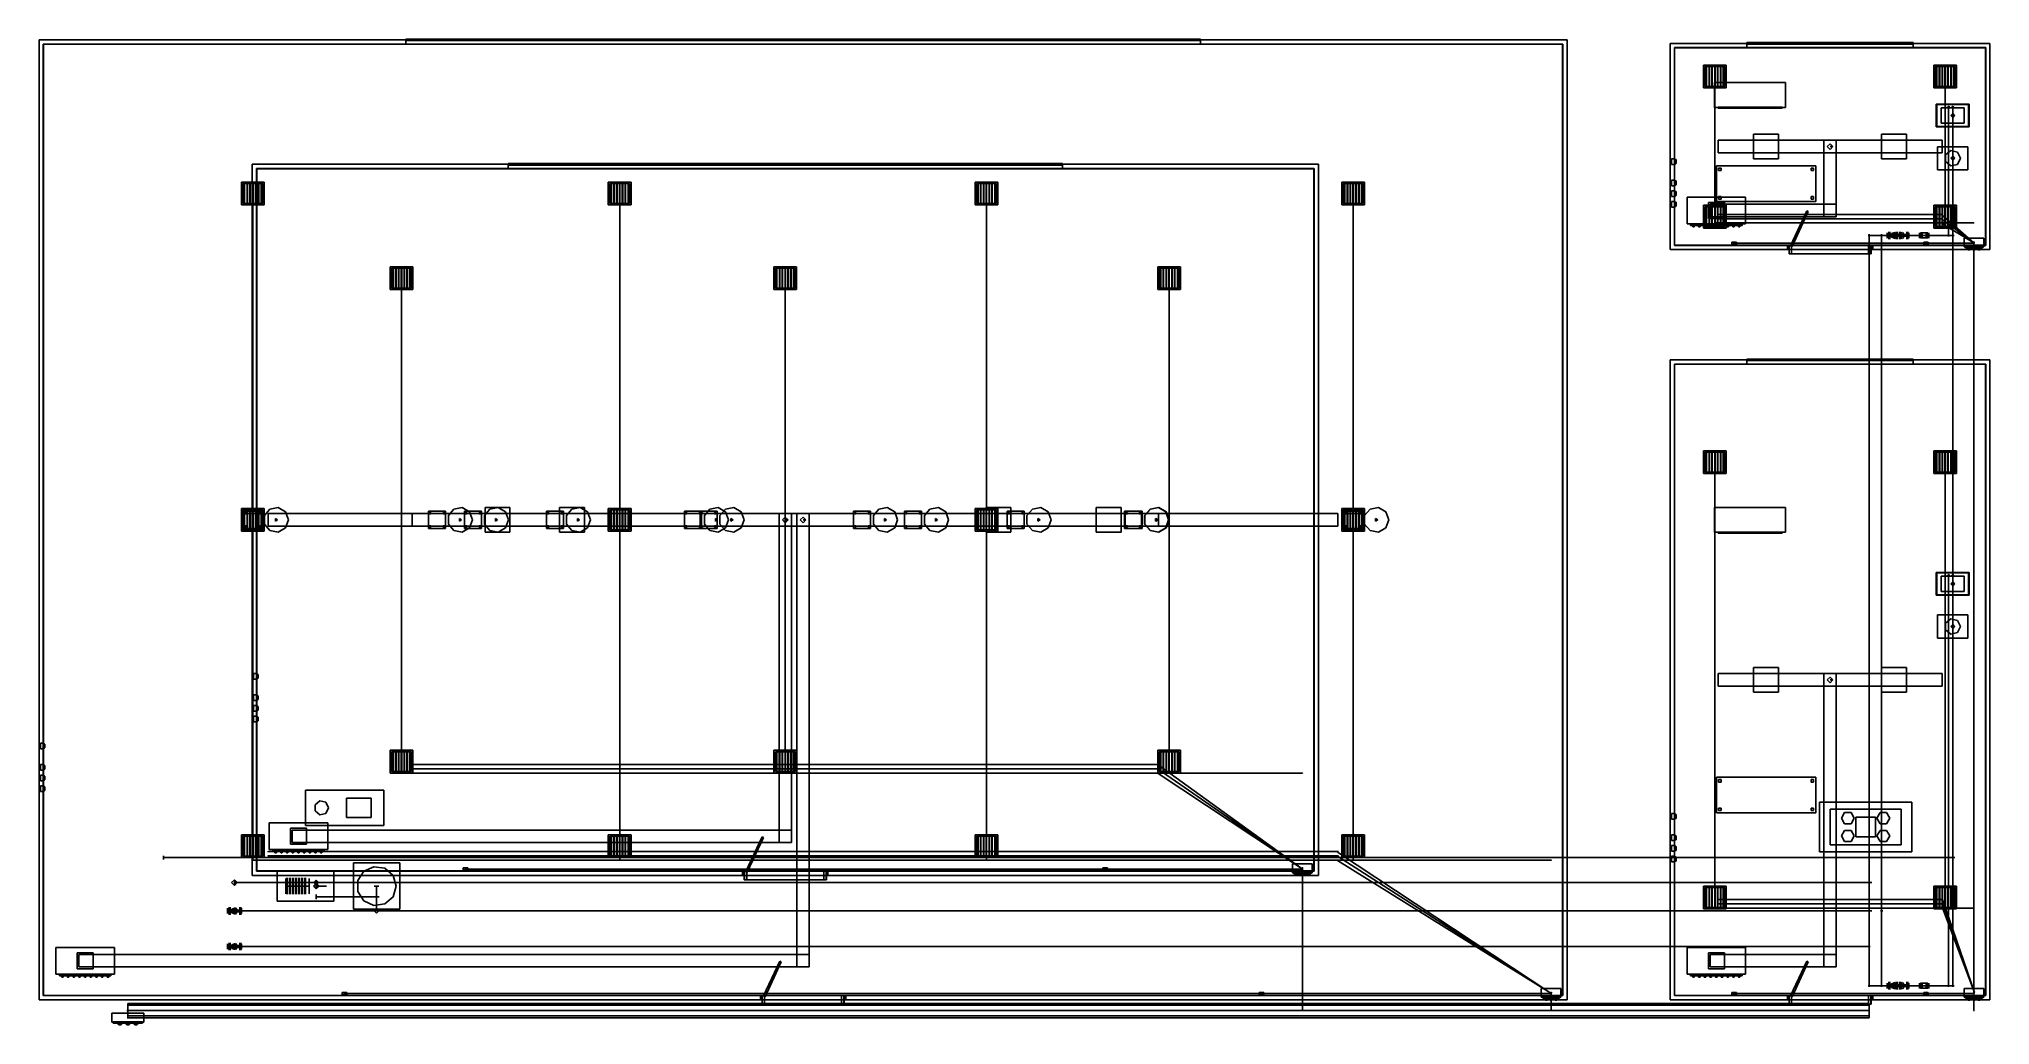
# Model space of a CAD drawing. Header units: millimetres. Extents: x -285000 to -230100, y 121795 to 149522.
import ezdxf

# ---------------------------------------------------------------- set-up
doc = ezdxf.new("R2010")
doc.units = ezdxf.units.MM

msp = doc.modelspace()

# ---------------------------------------------------------------- linework, layer by layer
at = {"layer": 'electrical'}
for p, q in [((-237832.21, 148472), (-237847.79, 148472)), ((-237847.79, 148472), (-237840, 148472)), ((-237840, 148472), (-237832.21, 148472)), ((-237840, 144350), (-237840, 148472)), ((-231352.21, 148472), (-231367.79, 148472)), ((-231367.79, 148472), (-231360, 148472)), ((-231360, 148472), (-231352.21, 148472)), ((-231360, 144350), (-231360, 148472)), ((-278972.21, 145180), (-278987.79, 145180)), ((-278987.79, 145180), (-278980, 145180)), ((-278980, 145180), (-278972.21, 145180)), ((-278980, 126430), (-278980, 145180)), ((-268652.21, 145180), (-268667.79, 145180)), ((-268667.79, 145180), (-268660, 145180)), ((-268660, 145180), (-268652.21, 145180)), ((-268660, 126430), (-268660, 145180)), ((-258332.21, 145180), (-258347.79, 145180)), ((-258347.79, 145180), (-258340, 145180)), ((-258340, 145180), (-258332.21, 145180)), ((-258340, 126430), (-258340, 145180)), ((-248012.21, 145180), (-248027.79, 145180)), ((-248027.79, 145180), (-248020, 145180)), ((-248020, 145180), (-248012.21, 145180)), ((-248020, 126430), (-248020, 145180)), ((-237750, 144578.74), (-237750, 144601.26)), ((-237750, 144601.26), (-237750, 144590)), ((-237750, 144590), (-237750, 144578.74)), ((-231450, 144590), (-237750, 144590)), ((-237750, 144458.74), (-237750, 144481.26)), ((-237750, 144481.26), (-237750, 144470)), ((-237750, 144470), (-237750, 144458.74)), ((-231450, 144470), (-237750, 144470)), ((-231458.58, 144580.23), (-231445.71, 144594.89)), ((-231445.71, 144594.89), (-231458.58, 144580.23)), ((-230558.58, 143790.23), (-231458.58, 144580.23)), ((-231457.76, 144459.57), (-231446.12, 144475.21)), ((-231446.12, 144475.21), (-231457.76, 144459.57)), ((-230557.76, 143789.57), (-231457.76, 144459.57)), ((-231450, 144578.74), (-231450, 144601.26)), ((-231450, 144601.26), (-231450, 144590)), ((-231450, 144590), (-231450, 144578.74)), ((-231450, 144590), (-231435.96, 144590)), ((-231435.96, 144590), (-231450, 144590)), ((-231450, 144458.74), (-231450, 144481.26)), ((-231450, 144481.26), (-231450, 144470)), ((-231450, 144470), (-231450, 144458.74)), ((-231450, 144470), (-231435.96, 144470)), ((-231435.96, 144470), (-231450, 144470)), ((-231446.12, 144475.21), (-231446.12, 144475.21)), ((-231445.71, 144594.89), (-231445.71, 144594.89)), ((-237832.21, 144350), (-237847.79, 144350)), ((-237847.79, 144350), (-237840, 144350)), ((-237840, 144342.21), (-237840, 144357.79)), ((-237840, 144357.79), (-237840, 144350)), ((-237840, 144350), (-237840, 144342.21)), ((-230550, 144350), (-237840, 144350)), ((-237840, 144350), (-237832.21, 144350)), ((-237750, 144338.74), (-237750, 144361.26)), ((-237750, 144361.26), (-237750, 144350)), ((-237750, 144350), (-237750, 144338.74)), ((-231450, 144350), (-237750, 144350)), ((-231456.78, 144338.91), (-231446.61, 144355.55)), ((-231446.61, 144355.55), (-231456.78, 144338.91)), ((-230556.78, 143788.91), (-231456.78, 144338.91)), ((-231450, 144338.74), (-231450, 144361.26)), ((-231450, 144361.26), (-231450, 144350)), ((-231450, 144350), (-231450, 144338.74)), ((-231450, 144350), (-231435.96, 144350)), ((-231435.96, 144350), (-231450, 144350)), ((-231446.61, 144355.55), (-231446.61, 144355.55)), ((-231352.21, 144350), (-231367.79, 144350)), ((-231367.79, 144350), (-231360, 144350)), ((-231360, 144350), (-231352.21, 144350)), ((-230825, 143675), (-230825, 143925)), ((-230825, 143925), (-230275, 143925)), ((-230550, 144342.21), (-230550, 144357.79)), ((-230550, 144357.79), (-230550, 144350)), ((-230550, 144350), (-230550, 144342.21)), ((-230275, 143675), (-230275, 143925)), ((-237365, 143750), (-237365, 143810)), ((-237365, 143810), (-237235, 143810)), ((-237365, 143750), (-237235, 143750)), ((-237291, 143780), (-237304.5, 143787.79)), ((-237304.5, 143787.79), (-237304.5, 143772.21)), ((-237304.5, 143772.21), (-237291, 143780)), ((-237300, 143772.21), (-237300, 143787.79)), ((-237300, 143787.79), (-237300, 143780)), ((-237300, 143780), (-230550, 143780)), ((-237300, 143780), (-237300, 143772.21)), ((-237300, 143780), (-237290.28, 143780)), ((-237290.28, 143780), (-237300, 143780)), ((-237235, 143750), (-237235, 143810)), ((-231965, 143750), (-231965, 143810)), ((-231965, 143810), (-231835, 143810)), ((-231965, 143750), (-231835, 143750)), ((-231891, 143780), (-231904.5, 143787.79)), ((-231904.5, 143787.79), (-231904.5, 143772.21)), ((-231904.5, 143772.21), (-231891, 143780)), ((-231900, 143772.21), (-231900, 143787.79)), ((-231900, 143787.79), (-231900, 143780)), ((-231900, 143780), (-230550, 143780)), ((-231900, 143780), (-231900, 143772.21)), ((-231900, 143780), (-231890.28, 143780)), ((-231890.28, 143780), (-231900, 143780)), ((-231835, 143750), (-231835, 143810)), ((-230825, 143675), (-230275, 143675)), ((-230785, 143647.5), (-230785, 143682.5)), ((-230785, 143682.5), (-230315, 143682.5)), ((-230785, 143647.5), (-230315, 143647.5)), ((-230737.5, 143610), (-230737.5, 143650)), ((-230737.5, 143650), (-230637.5, 143650)), ((-230737.5, 143610), (-230637.5, 143610)), ((-230664.12, 143620), (-230710.88, 143620)), ((-230710.88, 143620), (-230687.5, 143620)), ((-230664.12, 143595), (-230710.88, 143595)), ((-230710.88, 143595), (-230687.5, 143595)), ((-230687.5, 143620), (-230687.5, 143595)), ((-230687.5, 143620), (-230664.12, 143620)), ((-230687.5, 143595), (-230664.12, 143595)), ((-230637.5, 143610), (-230637.5, 143650)), ((-230600, 143610), (-230600, 143650)), ((-230600, 143650), (-230500, 143650)), ((-230600, 143610), (-230500, 143610)), ((-230526.62, 143620), (-230573.38, 143620)), ((-230573.38, 143620), (-230550, 143620)), ((-230526.62, 143595), (-230573.38, 143595)), ((-230573.38, 143595), (-230550, 143595)), ((-230568, 143800), (-230541, 143815.59)), ((-230541, 143784.41), (-230568, 143800)), ((-230534.41, 143800), (-230565.59, 143800)), ((-230565.59, 143800), (-230550, 143800)), ((-230558.58, 143790.23), (-230545.71, 143804.89)), ((-230545.71, 143804.89), (-230558.58, 143790.23)), ((-230557.76, 143789.57), (-230546.12, 143805.21)), ((-230546.12, 143805.21), (-230557.76, 143789.57)), ((-230556.78, 143788.91), (-230546.61, 143805.55)), ((-230546.61, 143805.55), (-230556.78, 143788.91)), ((-230537, 143800), (-230556.5, 143811.26)), ((-230556.5, 143811.26), (-230556.5, 143788.74)), ((-230537, 143800), (-230556.5, 143811.26)), ((-230556.5, 143811.26), (-230556.5, 143788.74)), ((-230537, 143800), (-230556.5, 143811.26)), ((-230556.5, 143811.26), (-230556.5, 143788.74)), ((-230556.5, 143788.74), (-230537, 143800)), ((-230556.5, 143788.74), (-230537, 143800)), ((-230556.5, 143788.74), (-230537, 143800)), ((-230550, 143800), (-230534.41, 143800)), ((-230550, 122200), (-230550, 143800)), ((-230550, 143800), (-230530.56, 143800)), ((-230530.56, 143800), (-230550, 143800)), ((-230550, 143800), (-230535.96, 143800)), ((-230535.96, 143800), (-230550, 143800)), ((-230550, 143800), (-230535.96, 143800)), ((-230535.96, 143800), (-230550, 143800)), ((-230550, 143800), (-230535.96, 143800)), ((-230535.96, 143800), (-230550, 143800)), ((-230550, 143772.21), (-230550, 143787.79)), ((-230550, 143787.79), (-230550, 143780)), ((-230550, 143772.21), (-230550, 143787.79)), ((-230550, 143787.79), (-230550, 143780)), ((-230550, 143780), (-230550, 143772.21)), ((-230550, 143780), (-230550, 143772.21)), ((-230550, 143620), (-230550, 143595)), ((-230550, 143620), (-230526.62, 143620)), ((-230550, 143595), (-230526.62, 143595)), ((-230546.61, 143805.55), (-230546.61, 143805.55)), ((-230546.12, 143805.21), (-230546.12, 143805.21)), ((-230545.71, 143804.89), (-230545.71, 143804.89)), ((-230541, 143815.59), (-230541, 143784.41)), ((-230500, 143610), (-230500, 143650)), ((-230462.5, 143610), (-230462.5, 143650)), ((-230462.5, 143650), (-230362.5, 143650)), ((-230462.5, 143610), (-230362.5, 143610)), ((-230389.12, 143620), (-230435.88, 143620)), ((-230435.88, 143620), (-230412.5, 143620)), ((-230389.12, 143595), (-230435.88, 143595)), ((-230435.88, 143595), (-230412.5, 143595)), ((-230412.5, 143620), (-230412.5, 143595)), ((-230412.5, 143620), (-230389.12, 143620)), ((-230412.5, 143595), (-230389.12, 143595)), ((-230362.5, 143610), (-230362.5, 143650)), ((-230315, 143647.5), (-230315, 143682.5)), ((-274792.21, 142800), (-274807.79, 142800)), ((-274807.79, 142800), (-274800, 142800)), ((-274800, 142800), (-274792.21, 142800)), ((-274800, 128880), (-274800, 142800)), ((-263992.21, 142800), (-264007.79, 142800)), ((-264007.79, 142800), (-264000, 142800)), ((-264000, 142800), (-263992.21, 142800)), ((-264000, 128880), (-264000, 142800)), ((-253192.21, 142800), (-253207.79, 142800)), ((-253207.79, 142800), (-253200, 142800)), ((-253200, 142800), (-253192.21, 142800)), ((-253200, 128880), (-253200, 142800)), ((-237832.21, 137620), (-237847.79, 137620)), ((-237847.79, 137620), (-237840, 137620)), ((-237840, 137620), (-237832.21, 137620)), ((-237840, 125080), (-237840, 137620)), ((-231352.21, 137620), (-231367.79, 137620)), ((-231367.79, 137620), (-231360, 137620)), ((-231360, 137620), (-231352.21, 137620)), ((-231360, 125080), (-231360, 137620)), ((-274500, 129108.74), (-274500, 129131.26)), ((-274500, 129131.26), (-274500, 129120)), ((-274500, 129120), (-274500, 129108.74)), ((-253500, 129120), (-274500, 129120)), ((-253507.6, 129109.45), (-253496.2, 129125.27)), ((-253496.2, 129125.27), (-253507.6, 129109.45)), ((-249457.6, 126189.45), (-253507.6, 129109.45)), ((-253500, 129108.74), (-253500, 129131.26)), ((-253500, 129131.26), (-253500, 129120)), ((-253500, 129120), (-253500, 129108.74)), ((-253500, 129120), (-253485.96, 129120)), ((-253485.96, 129120), (-253500, 129120)), ((-253496.2, 129125.27), (-253496.2, 129125.27)), ((-274792.21, 128880), (-274807.79, 128880)), ((-274807.79, 128880), (-274800, 128880)), ((-274800, 128872.21), (-274800, 128887.79)), ((-274800, 128887.79), (-274800, 128880)), ((-274800, 128880), (-274800, 128872.21)), ((-249450, 128880), (-274800, 128880)), ((-274800, 128880), (-274792.21, 128880)), ((-274500, 128988.74), (-274500, 129011.26)), ((-274500, 129011.26), (-274500, 129000)), ((-274500, 129000), (-274500, 128988.74)), ((-253500, 129000), (-274500, 129000)), ((-274500, 128868.74), (-274500, 128891.26)), ((-274500, 128891.26), (-274500, 128880)), ((-274500, 128880), (-274500, 128868.74)), ((-253500, 128880), (-274500, 128880)), ((-263992.21, 128880), (-264007.79, 128880)), ((-264007.79, 128880), (-264000, 128880)), ((-264000, 128880), (-263992.21, 128880)), ((-253507.39, 128989.31), (-253496.3, 129005.35)), ((-253496.3, 129005.35), (-253507.39, 128989.31)), ((-249457.39, 126189.31), (-253507.39, 128989.31)), ((-253507.17, 128869.16), (-253496.41, 128885.42)), ((-253496.41, 128885.42), (-253507.17, 128869.16)), ((-249457.17, 126189.16), (-253507.17, 128869.16)), ((-253500, 128988.74), (-253500, 129011.26)), ((-253500, 129011.26), (-253500, 129000)), ((-253500, 129000), (-253500, 128988.74)), ((-253500, 129000), (-253485.96, 129000)), ((-253485.96, 129000), (-253500, 129000)), ((-253500, 128868.74), (-253500, 128891.26)), ((-253500, 128891.26), (-253500, 128880)), ((-253500, 128880), (-253500, 128868.74)), ((-253500, 128880), (-253485.96, 128880)), ((-253485.96, 128880), (-253500, 128880)), ((-253496.41, 128885.42), (-253496.41, 128885.42)), ((-253496.3, 129005.35), (-253496.3, 129005.35)), ((-253192.21, 128880), (-253207.79, 128880)), ((-253207.79, 128880), (-253200, 128880)), ((-253200, 128880), (-253192.21, 128880)), ((-249450, 128872.21), (-249450, 128887.79)), ((-249450, 128887.79), (-249450, 128880)), ((-249450, 128880), (-249450, 128872.21)), ((-278972.21, 126430), (-278987.79, 126430)), ((-278987.79, 126430), (-278980, 126430)), ((-278980, 126422.21), (-278980, 126437.79)), ((-278980, 126437.79), (-278980, 126430)), ((-278980, 126430), (-278980, 126422.21)), ((-242450, 126430), (-278980, 126430)), ((-278980, 126430), (-278972.21, 126430)), ((-278550, 126658.74), (-278550, 126681.26)), ((-278550, 126681.26), (-278550, 126670)), ((-278550, 126670), (-278550, 126658.74)), ((-248450, 126670), (-278550, 126670)), ((-278550, 126538.74), (-278550, 126561.26)), ((-278550, 126561.26), (-278550, 126550)), ((-278550, 126550), (-278550, 126538.74)), ((-248450, 126550), (-278550, 126550)), ((-278550, 126418.74), (-278550, 126441.26)), ((-278550, 126441.26), (-278550, 126430)), ((-278550, 126430), (-278550, 126418.74)), ((-248450, 126430), (-278550, 126430)), ((-268652.21, 126430), (-268667.79, 126430)), ((-268667.79, 126430), (-268660, 126430)), ((-268660, 126430), (-268652.21, 126430)), ((-258332.21, 126430), (-258347.79, 126430)), ((-258347.79, 126430), (-258340, 126430)), ((-258340, 126430), (-258332.21, 126430)), ((-249725, 126075), (-249725, 126325)), ((-249725, 126325), (-249175, 126325)), ((-249175, 126075), (-249175, 126325)), ((-248457.17, 126659.16), (-248446.41, 126675.42)), ((-248446.41, 126675.42), (-248457.17, 126659.16)), ((-242457.17, 122689.16), (-248457.17, 126659.16)), ((-248457.02, 126539.06), (-248446.49, 126555.47)), ((-248446.49, 126555.47), (-248457.02, 126539.06)), ((-242457.02, 122689.06), (-248457.02, 126539.06)), ((-248456.86, 126418.96), (-248446.57, 126435.52)), ((-248446.57, 126435.52), (-248456.86, 126418.96)), ((-242456.86, 122688.96), (-248456.86, 126418.96)), ((-248450, 126658.74), (-248450, 126681.26)), ((-248450, 126681.26), (-248450, 126670)), ((-248450, 126670), (-248450, 126658.74)), ((-248450, 126670), (-248435.96, 126670)), ((-248435.96, 126670), (-248450, 126670)), ((-248450, 126538.74), (-248450, 126561.26)), ((-248450, 126561.26), (-248450, 126550)), ((-248450, 126550), (-248450, 126538.74)), ((-248450, 126550), (-248435.96, 126550)), ((-248435.96, 126550), (-248450, 126550)), ((-248450, 126418.74), (-248450, 126441.26)), ((-248450, 126441.26), (-248450, 126430)), ((-248450, 126430), (-248450, 126418.74)), ((-248450, 126430), (-248435.96, 126430)), ((-248435.96, 126430), (-248450, 126430)), ((-248446.57, 126435.52), (-248446.57, 126435.52)), ((-248446.49, 126555.47), (-248446.49, 126555.47)), ((-248446.41, 126675.42), (-248446.41, 126675.42)), ((-248012.21, 126430), (-248027.79, 126430)), ((-248027.79, 126430), (-248020, 126430)), ((-248020, 126430), (-248012.21, 126430)), ((-242450, 126422.21), (-242450, 126437.79)), ((-242450, 126437.79), (-242450, 126430)), ((-242450, 126430), (-242450, 126422.21)), ((-273065, 126150), (-273065, 126210)), ((-273065, 126210), (-272935, 126210)), ((-273065, 126150), (-272935, 126150)), ((-272991, 126180), (-273004.5, 126187.79)), ((-273004.5, 126187.79), (-273004.5, 126172.21)), ((-273004.5, 126172.21), (-272991, 126180)), ((-273000, 126172.21), (-273000, 126187.79)), ((-273000, 126187.79), (-273000, 126180)), ((-273000, 126180), (-249450, 126180)), ((-273000, 126180), (-273000, 126172.21)), ((-273000, 126180), (-272990.28, 126180)), ((-272990.28, 126180), (-273000, 126180)), ((-272935, 126150), (-272935, 126210)), ((-255065, 126150), (-255065, 126210)), ((-255065, 126210), (-254935, 126210)), ((-255065, 126150), (-254935, 126150)), ((-254991, 126180), (-255004.5, 126187.79)), ((-255004.5, 126187.79), (-255004.5, 126172.21)), ((-255004.5, 126172.21), (-254991, 126180)), ((-255000, 126172.21), (-255000, 126187.79)), ((-255000, 126187.79), (-255000, 126180)), ((-255000, 126180), (-249450, 126180)), ((-255000, 126180), (-255000, 126172.21)), ((-255000, 126180), (-254990.28, 126180)), ((-254990.28, 126180), (-255000, 126180)), ((-254935, 126150), (-254935, 126210)), ((-249725, 126075), (-249175, 126075)), ((-249685, 126047.5), (-249685, 126082.5)), ((-249685, 126082.5), (-249215, 126082.5)), ((-249685, 126047.5), (-249215, 126047.5)), ((-249637.5, 126010), (-249637.5, 126050)), ((-249637.5, 126050), (-249537.5, 126050)), ((-249637.5, 126010), (-249537.5, 126010)), ((-249564.12, 126020), (-249610.88, 126020)), ((-249610.88, 126020), (-249587.5, 126020)), ((-249564.12, 125995), (-249610.88, 125995)), ((-249610.88, 125995), (-249587.5, 125995)), ((-249587.5, 126020), (-249587.5, 125995)), ((-249587.5, 126020), (-249564.12, 126020)), ((-249587.5, 125995), (-249564.12, 125995)), ((-249537.5, 126010), (-249537.5, 126050)), ((-249500, 126010), (-249500, 126050)), ((-249500, 126050), (-249400, 126050)), ((-249500, 126010), (-249400, 126010)), ((-249426.62, 126020), (-249473.38, 126020)), ((-249473.38, 126020), (-249450, 126020)), ((-249426.62, 125995), (-249473.38, 125995)), ((-249473.38, 125995), (-249450, 125995)), ((-249468, 126200), (-249441, 126215.59)), ((-249441, 126184.41), (-249468, 126200)), ((-249434.41, 126200), (-249465.59, 126200)), ((-249465.59, 126200), (-249450, 126200)), ((-249457.6, 126189.45), (-249446.2, 126205.27)), ((-249446.2, 126205.27), (-249457.6, 126189.45)), ((-249457.39, 126189.31), (-249446.3, 126205.35)), ((-249446.3, 126205.35), (-249457.39, 126189.31)), ((-249457.17, 126189.16), (-249446.41, 126205.42)), ((-249446.41, 126205.42), (-249457.17, 126189.16)), ((-249437, 126200), (-249456.5, 126211.26)), ((-249456.5, 126211.26), (-249456.5, 126188.74)), ((-249437, 126200), (-249456.5, 126211.26)), ((-249456.5, 126211.26), (-249456.5, 126188.74)), ((-249437, 126200), (-249456.5, 126211.26)), ((-249456.5, 126211.26), (-249456.5, 126188.74)), ((-249456.5, 126188.74), (-249437, 126200)), ((-249456.5, 126188.74), (-249437, 126200)), ((-249456.5, 126188.74), (-249437, 126200)), ((-249450, 126200), (-249434.41, 126200)), ((-249450, 122200), (-249450, 126200)), ((-249450, 126200), (-249430.56, 126200)), ((-249430.56, 126200), (-249450, 126200)), ((-249450, 126200), (-249435.96, 126200)), ((-249435.96, 126200), (-249450, 126200)), ((-249450, 126200), (-249435.96, 126200)), ((-249435.96, 126200), (-249450, 126200)), ((-249450, 126200), (-249435.96, 126200)), ((-249435.96, 126200), (-249450, 126200)), ((-249450, 126172.21), (-249450, 126187.79)), ((-249450, 126187.79), (-249450, 126180)), ((-249450, 126172.21), (-249450, 126187.79)), ((-249450, 126187.79), (-249450, 126180)), ((-249450, 126180), (-249450, 126172.21)), ((-249450, 126180), (-249450, 126172.21)), ((-249450, 126020), (-249450, 125995)), ((-249450, 126020), (-249426.62, 126020)), ((-249450, 125995), (-249426.62, 125995)), ((-249446.41, 126205.42), (-249446.41, 126205.42)), ((-249446.3, 126205.35), (-249446.3, 126205.35)), ((-249446.2, 126205.27), (-249446.2, 126205.27)), ((-249441, 126215.59), (-249441, 126184.41)), ((-249400, 126010), (-249400, 126050)), ((-249362.5, 126010), (-249362.5, 126050)), ((-249362.5, 126050), (-249262.5, 126050)), ((-249362.5, 126010), (-249262.5, 126010)), ((-249289.12, 126020), (-249335.88, 126020)), ((-249335.88, 126020), (-249312.5, 126020)), ((-249289.12, 125995), (-249335.88, 125995)), ((-249335.88, 125995), (-249312.5, 125995)), ((-249312.5, 126020), (-249312.5, 125995)), ((-249312.5, 126020), (-249289.12, 126020)), ((-249312.5, 125995), (-249289.12, 125995)), ((-249262.5, 126010), (-249262.5, 126050)), ((-249215, 126047.5), (-249215, 126082.5)), ((-237750, 125308.74), (-237750, 125331.26)), ((-237750, 125331.26), (-237750, 125320)), ((-237750, 125320), (-237750, 125308.74)), ((-231450, 125320), (-237750, 125320)), ((-237750, 125188.74), (-237750, 125211.26)), ((-237750, 125211.26), (-237750, 125200)), ((-237750, 125200), (-237750, 125188.74)), ((-231450, 125200), (-237750, 125200)), ((-231437.71, 125324.22), (-231456.15, 125317.89)), ((-231456.15, 125317.89), (-231437.71, 125324.22)), ((-231456.15, 125317.89), (-231456.15, 125317.89)), ((-231437.77, 125204.4), (-231456.12, 125197.8)), ((-231456.12, 125197.8), (-231437.77, 125204.4)), ((-231456.12, 125197.8), (-231456.12, 125197.8)), ((-231450, 125308.74), (-231450, 125331.26)), ((-231450, 125331.26), (-231450, 125320)), ((-231450, 125320), (-231450, 125308.74)), ((-231450, 125320), (-231435.96, 125320)), ((-231435.96, 125320), (-231450, 125320)), ((-231450, 125188.74), (-231450, 125211.26)), ((-231450, 125211.26), (-231450, 125200)), ((-231450, 125200), (-231450, 125188.74)), ((-231450, 125200), (-231435.96, 125200)), ((-231435.96, 125200), (-231450, 125200)), ((-230537.77, 122704.4), (-231437.77, 125204.4)), ((-230537.71, 122704.22), (-231437.71, 125324.22)), ((-237832.21, 125080), (-237847.79, 125080)), ((-237847.79, 125080), (-237840, 125080)), ((-237840, 125072.21), (-237840, 125087.79)), ((-237840, 125087.79), (-237840, 125080)), ((-237840, 125080), (-237840, 125072.21)), ((-230550, 125080), (-237840, 125080)), ((-237840, 125080), (-237832.21, 125080)), ((-237750, 125068.74), (-237750, 125091.26)), ((-237750, 125091.26), (-237750, 125080)), ((-237750, 125080), (-237750, 125068.74)), ((-231450, 125080), (-237750, 125080)), ((-231437.84, 125084.6), (-231456.08, 125077.7)), ((-231456.08, 125077.7), (-231437.84, 125084.6)), ((-231456.08, 125077.7), (-231456.08, 125077.7)), ((-231450, 125068.74), (-231450, 125091.26)), ((-231450, 125091.26), (-231450, 125080)), ((-231450, 125080), (-231450, 125068.74)), ((-231450, 125080), (-231435.96, 125080)), ((-231435.96, 125080), (-231450, 125080)), ((-230537.84, 122704.6), (-231437.84, 125084.6)), ((-231352.21, 125080), (-231367.79, 125080)), ((-231367.79, 125080), (-231360, 125080)), ((-231360, 125080), (-231352.21, 125080)), ((-230550, 125072.21), (-230550, 125087.79)), ((-230550, 125087.79), (-230550, 125080)), ((-230550, 125080), (-230550, 125072.21)), ((-276465, 122650), (-276465, 122710)), ((-276465, 122710), (-276335, 122710)), ((-276465, 122650), (-276335, 122650)), ((-276391, 122680), (-276404.5, 122687.79)), ((-276404.5, 122687.79), (-276404.5, 122672.21)), ((-276404.5, 122672.21), (-276391, 122680)), ((-276400, 122672.21), (-276400, 122687.79)), ((-276400, 122687.79), (-276400, 122680)), ((-276400, 122680), (-242450, 122680)), ((-276400, 122680), (-276400, 122672.21)), ((-276400, 122680), (-276390.28, 122680)), ((-276390.28, 122680), (-276400, 122680)), ((-276335, 122650), (-276335, 122710)), ((-250665, 122650), (-250665, 122710)), ((-250665, 122710), (-250535, 122710)), ((-250665, 122650), (-250535, 122650)), ((-250591, 122680), (-250604.5, 122687.79)), ((-250604.5, 122687.79), (-250604.5, 122672.21)), ((-250604.5, 122672.21), (-250591, 122680)), ((-250600, 122672.21), (-250600, 122687.79)), ((-250600, 122687.79), (-250600, 122680)), ((-250600, 122680), (-242450, 122680)), ((-250600, 122680), (-250600, 122672.21)), ((-250600, 122680), (-250590.28, 122680)), ((-250590.28, 122680), (-250600, 122680)), ((-250535, 122650), (-250535, 122710)), ((-242725, 122575), (-242725, 122825)), ((-242725, 122825), (-242175, 122825)), ((-242725, 122575), (-242175, 122575)), ((-242685, 122547.5), (-242685, 122582.5)), ((-242685, 122582.5), (-242215, 122582.5)), ((-242685, 122547.5), (-242215, 122547.5)), ((-242637.5, 122510), (-242637.5, 122550)), ((-242637.5, 122550), (-242537.5, 122550)), ((-242637.5, 122510), (-242537.5, 122510)), ((-242564.12, 122520), (-242610.88, 122520)), ((-242610.88, 122520), (-242587.5, 122520)), ((-242564.12, 122495), (-242610.88, 122495)), ((-242610.88, 122495), (-242587.5, 122495)), ((-242587.5, 122520), (-242587.5, 122495)), ((-242587.5, 122520), (-242564.12, 122520)), ((-242587.5, 122495), (-242564.12, 122495)), ((-242537.5, 122510), (-242537.5, 122550)), ((-242500, 122510), (-242500, 122550)), ((-242500, 122550), (-242400, 122550)), ((-242500, 122510), (-242400, 122510)), ((-242426.62, 122520), (-242473.38, 122520)), ((-242473.38, 122520), (-242450, 122520)), ((-242426.62, 122495), (-242473.38, 122495)), ((-242473.38, 122495), (-242450, 122495)), ((-242468, 122700), (-242441, 122715.59)), ((-242441, 122684.41), (-242468, 122700)), ((-242434.41, 122700), (-242465.59, 122700)), ((-242465.59, 122700), (-242450, 122700)), ((-242457.17, 122689.16), (-242446.41, 122705.42)), ((-242446.41, 122705.42), (-242457.17, 122689.16)), ((-242457.02, 122689.06), (-242446.49, 122705.47)), ((-242446.49, 122705.47), (-242457.02, 122689.06)), ((-242456.86, 122688.96), (-242446.57, 122705.52)), ((-242446.57, 122705.52), (-242456.86, 122688.96)), ((-242437, 122700), (-242456.5, 122711.26)), ((-242456.5, 122711.26), (-242456.5, 122688.74)), ((-242437, 122700), (-242456.5, 122711.26)), ((-242456.5, 122711.26), (-242456.5, 122688.74)), ((-242437, 122700), (-242456.5, 122711.26)), ((-242456.5, 122711.26), (-242456.5, 122688.74)), ((-242456.5, 122688.74), (-242437, 122700)), ((-242456.5, 122688.74), (-242437, 122700)), ((-242456.5, 122688.74), (-242437, 122700)), ((-242450, 122700), (-242434.41, 122700)), ((-242450, 122200), (-242450, 122700)), ((-242450, 122700), (-242430.56, 122700)), ((-242430.56, 122700), (-242450, 122700)), ((-242450, 122700), (-242435.96, 122700)), ((-242435.96, 122700), (-242450, 122700)), ((-242450, 122700), (-242435.96, 122700)), ((-242435.96, 122700), (-242450, 122700)), ((-242450, 122700), (-242435.96, 122700)), ((-242435.96, 122700), (-242450, 122700)), ((-242450, 122672.21), (-242450, 122687.79)), ((-242450, 122687.79), (-242450, 122680)), ((-242450, 122672.21), (-242450, 122687.79)), ((-242450, 122687.79), (-242450, 122680)), ((-242450, 122680), (-242450, 122672.21)), ((-242450, 122680), (-242450, 122672.21)), ((-242450, 122520), (-242450, 122495)), ((-242450, 122520), (-242426.62, 122520)), ((-242450, 122495), (-242426.62, 122495)), ((-242446.57, 122705.52), (-242446.57, 122705.52)), ((-242446.49, 122705.47), (-242446.49, 122705.47)), ((-242446.41, 122705.42), (-242446.41, 122705.42)), ((-242441, 122715.59), (-242441, 122684.41)), ((-242400, 122510), (-242400, 122550)), ((-242362.5, 122510), (-242362.5, 122550)), ((-242362.5, 122550), (-242262.5, 122550)), ((-242362.5, 122510), (-242262.5, 122510)), ((-242289.12, 122520), (-242335.88, 122520)), ((-242335.88, 122520), (-242312.5, 122520)), ((-242289.12, 122495), (-242335.88, 122495)), ((-242335.88, 122495), (-242312.5, 122495)), ((-242312.5, 122520), (-242312.5, 122495)), ((-242312.5, 122520), (-242289.12, 122520)), ((-242312.5, 122495), (-242289.12, 122495)), ((-242262.5, 122510), (-242262.5, 122550)), ((-242215, 122547.5), (-242215, 122582.5)), ((-242175, 122575), (-242175, 122825)), ((-237365, 122650), (-237365, 122710)), ((-237365, 122710), (-237235, 122710)), ((-237365, 122650), (-237235, 122650)), ((-237291, 122680), (-237304.5, 122687.79)), ((-237304.5, 122687.79), (-237304.5, 122672.21)), ((-237304.5, 122672.21), (-237291, 122680)), ((-237300, 122672.21), (-237300, 122687.79)), ((-237300, 122687.79), (-237300, 122680)), ((-237300, 122680), (-230550, 122680)), ((-237300, 122680), (-237300, 122672.21)), ((-237300, 122680), (-237290.28, 122680)), ((-237290.28, 122680), (-237300, 122680)), ((-237235, 122650), (-237235, 122710)), ((-231965, 122650), (-231965, 122710)), ((-231965, 122710), (-231835, 122710)), ((-231965, 122650), (-231835, 122650)), ((-231891, 122680), (-231904.5, 122687.79)), ((-231904.5, 122687.79), (-231904.5, 122672.21)), ((-231904.5, 122672.21), (-231891, 122680)), ((-231900, 122672.21), (-231900, 122687.79)), ((-231900, 122687.79), (-231900, 122680)), ((-231900, 122680), (-230550, 122680)), ((-231900, 122680), (-231900, 122672.21)), ((-231900, 122680), (-231890.28, 122680)), ((-231890.28, 122680), (-231900, 122680)), ((-231835, 122650), (-231835, 122710)), ((-230825, 122575), (-230825, 122825)), ((-230825, 122825), (-230275, 122825)), ((-230825, 122575), (-230275, 122575)), ((-230785, 122547.5), (-230785, 122582.5)), ((-230785, 122582.5), (-230315, 122582.5)), ((-230785, 122547.5), (-230315, 122547.5)), ((-230737.5, 122510), (-230737.5, 122550)), ((-230737.5, 122550), (-230637.5, 122550)), ((-230737.5, 122510), (-230637.5, 122510)), ((-230664.12, 122520), (-230710.88, 122520)), ((-230710.88, 122520), (-230687.5, 122520)), ((-230664.12, 122495), (-230710.88, 122495)), ((-230710.88, 122495), (-230687.5, 122495)), ((-230687.5, 122520), (-230687.5, 122495)), ((-230687.5, 122520), (-230664.12, 122520)), ((-230687.5, 122495), (-230664.12, 122495)), ((-230637.5, 122510), (-230637.5, 122550)), ((-230600, 122510), (-230600, 122550)), ((-230600, 122550), (-230500, 122550)), ((-230600, 122510), (-230500, 122510)), ((-230526.62, 122520), (-230573.38, 122520)), ((-230573.38, 122520), (-230550, 122520)), ((-230526.62, 122495), (-230573.38, 122495)), ((-230573.38, 122495), (-230550, 122495)), ((-230568, 122700), (-230541, 122715.59)), ((-230541, 122684.41), (-230568, 122700)), ((-230534.41, 122700), (-230565.59, 122700)), ((-230565.59, 122700), (-230550, 122700)), ((-230537, 122700), (-230556.5, 122711.26)), ((-230556.5, 122711.26), (-230556.5, 122688.74)), ((-230537, 122700), (-230556.5, 122711.26)), ((-230556.5, 122711.26), (-230556.5, 122688.74)), ((-230537, 122700), (-230556.5, 122711.26)), ((-230556.5, 122711.26), (-230556.5, 122688.74)), ((-230556.5, 122688.74), (-230537, 122700)), ((-230556.5, 122688.74), (-230537, 122700)), ((-230556.5, 122688.74), (-230537, 122700)), ((-230537.71, 122704.22), (-230556.15, 122697.89)), ((-230556.15, 122697.89), (-230537.71, 122704.22)), ((-230556.15, 122697.89), (-230556.15, 122697.89)), ((-230537.77, 122704.4), (-230556.12, 122697.8)), ((-230556.12, 122697.8), (-230537.77, 122704.4)), ((-230556.12, 122697.8), (-230556.12, 122697.8)), ((-230537.84, 122704.6), (-230556.08, 122697.7)), ((-230556.08, 122697.7), (-230537.84, 122704.6)), ((-230556.08, 122697.7), (-230556.08, 122697.7)), ((-230550, 122700), (-230534.41, 122700)), ((-230550, 122200), (-230550, 122700)), ((-230550, 122700), (-230530.56, 122700)), ((-230530.56, 122700), (-230550, 122700)), ((-230550, 122700), (-230535.96, 122700)), ((-230535.96, 122700), (-230550, 122700)), ((-230550, 122700), (-230535.96, 122700)), ((-230535.96, 122700), (-230550, 122700)), ((-230550, 122700), (-230535.96, 122700)), ((-230535.96, 122700), (-230550, 122700)), ((-230550, 122672.21), (-230550, 122687.79)), ((-230550, 122687.79), (-230550, 122680)), ((-230550, 122672.21), (-230550, 122687.79)), ((-230550, 122687.79), (-230550, 122680)), ((-230550, 122680), (-230550, 122672.21)), ((-230550, 122680), (-230550, 122672.21)), ((-230550, 122520), (-230550, 122495)), ((-230550, 122520), (-230526.62, 122520)), ((-230550, 122495), (-230526.62, 122495)), ((-230541, 122715.59), (-230541, 122684.41)), ((-230500, 122510), (-230500, 122550)), ((-230462.5, 122510), (-230462.5, 122550)), ((-230462.5, 122550), (-230362.5, 122550)), ((-230462.5, 122510), (-230362.5, 122510)), ((-230389.12, 122520), (-230435.88, 122520)), ((-230435.88, 122520), (-230412.5, 122520)), ((-230389.12, 122495), (-230435.88, 122495)), ((-230435.88, 122495), (-230412.5, 122495)), ((-230412.5, 122520), (-230412.5, 122495)), ((-230412.5, 122520), (-230389.12, 122520)), ((-230412.5, 122495), (-230389.12, 122495)), ((-230362.5, 122510), (-230362.5, 122550)), ((-230315, 122547.5), (-230315, 122582.5)), ((-230275, 122575), (-230275, 122825)), ((-282950, 121875), (-282950, 122125)), ((-282950, 122125), (-282050, 122125)), ((-282910, 121847.5), (-282910, 121882.5)), ((-282910, 121882.5), (-282090, 121882.5)), ((-282478.35, 122200), (-282521.65, 122200)), ((-282521.65, 122200), (-282500, 122200)), ((-282478.35, 122000), (-282521.65, 122000)), ((-282521.65, 122000), (-282500, 122000)), ((-282475, 122200), (-282512.5, 122221.65)), ((-282512.5, 122221.65), (-282512.5, 122178.35)), ((-282512.5, 122178.35), (-282475, 122200)), ((-282500, 122350), (-282500, 122400)), ((-282500, 122000), (-282500, 122400)), ((-282500, 122400), (-233500, 122400)), ((-282500, 122350), (-282500, 122400)), ((-282500, 122000), (-282500, 122400)), ((-282500, 122400), (-233500, 122400)), ((-282500, 122350), (-282500, 122050)), ((-282500, 122350), (-233500, 122350)), ((-282500, 122350), (-282500, 122050)), ((-282500, 122350), (-233500, 122350)), ((-282500, 122184.41), (-282500, 122215.59)), ((-282500, 122215.59), (-282500, 122200)), ((-282500, 122184.41), (-282500, 122215.59)), ((-282500, 122215.59), (-282500, 122200)), ((-282500, 122200), (-233500, 122200)), ((-282500, 122200), (-282500, 122184.41)), ((-282500, 122200), (-233500, 122200)), ((-282500, 122200), (-282500, 122184.41)), ((-282500, 122200), (-282478.35, 122200)), ((-282500, 122000), (-282500, 122200)), ((-282500, 122200), (-282473, 122200)), ((-282473, 122200), (-282500, 122200)), ((-282500, 122000), (-282500, 122050)), ((-233500, 122050), (-282500, 122050)), ((-282500, 122000), (-282500, 122050)), ((-233500, 122050), (-282500, 122050)), ((-282500, 122000), (-233500, 122000)), ((-282500, 122000), (-233500, 122000)), ((-282500, 122000), (-282478.35, 122000)), ((-282090, 121847.5), (-282090, 121882.5)), ((-282050, 121875), (-282050, 122125)), ((-249434.41, 122200), (-249465.59, 122200)), ((-249465.59, 122200), (-249450, 122200)), ((-249450, 122200), (-249434.41, 122200)), ((-242434.41, 122200), (-242465.59, 122200)), ((-242465.59, 122200), (-242450, 122200)), ((-242450, 122200), (-242434.41, 122200)), ((-233500, 122350), (-233500, 122400)), ((-233500, 122000), (-233500, 122400)), ((-233500, 122350), (-233500, 122400)), ((-233500, 122000), (-233500, 122400)), ((-233500, 122350), (-233500, 122050)), ((-233500, 122350), (-233500, 122050)), ((-233500, 122184.41), (-233500, 122215.59)), ((-233500, 122215.59), (-233500, 122200)), ((-233500, 122184.41), (-233500, 122215.59)), ((-233500, 122215.59), (-233500, 122200)), ((-233500, 122200), (-233500, 122184.41)), ((-233500, 122200), (-233500, 122184.41)), ((-233500, 122000), (-233500, 122050)), ((-233500, 122000), (-233500, 122050)), ((-230534.41, 122200), (-230565.59, 122200)), ((-230565.59, 122200), (-230550, 122200)), ((-230534.41, 122200), (-230565.59, 122200)), ((-230565.59, 122200), (-230550, 122200)), ((-230550, 122200), (-230534.41, 122200)), ((-230550, 122200), (-230534.41, 122200)), ((-282950, 121875), (-282050, 121875)), ((-282910, 121847.5), (-282090, 121847.5)), ((-282775, 121810), (-282775, 121850)), ((-282775, 121850), (-282675, 121850)), ((-282775, 121810), (-282675, 121810)), ((-282701.62, 121820), (-282748.38, 121820)), ((-282748.38, 121820), (-282725, 121820)), ((-282701.62, 121795), (-282748.38, 121795)), ((-282748.38, 121795), (-282725, 121795)), ((-282725, 121820), (-282725, 121795)), ((-282725, 121820), (-282701.62, 121820)), ((-282725, 121795), (-282701.62, 121795)), ((-282675, 121810), (-282675, 121850)), ((-282550, 121810), (-282550, 121850)), ((-282550, 121850), (-282450, 121850)), ((-282550, 121810), (-282450, 121810)), ((-282476.62, 121820), (-282523.38, 121820)), ((-282523.38, 121820), (-282500, 121820)), ((-282476.62, 121795), (-282523.38, 121795)), ((-282523.38, 121795), (-282500, 121795)), ((-282500, 121820), (-282500, 121795)), ((-282500, 121820), (-282476.62, 121820)), ((-282500, 121795), (-282476.62, 121795)), ((-282450, 121810), (-282450, 121850)), ((-282325, 121810), (-282325, 121850)), ((-282325, 121850), (-282225, 121850)), ((-282325, 121810), (-282225, 121810)), ((-282251.62, 121820), (-282298.38, 121820)), ((-282298.38, 121820), (-282275, 121820)), ((-282251.62, 121795), (-282298.38, 121795)), ((-282298.38, 121795), (-282275, 121795)), ((-282275, 121820), (-282275, 121795)), ((-282275, 121820), (-282251.62, 121820)), ((-282275, 121795), (-282251.62, 121795)), ((-282225, 121810), (-282225, 121850))]:
    msp.add_line(p, q, dxfattribs=at)
at = {"layer": 'hvac'}
for p, q in [((-237750, 146325), (-237750, 146675)), ((-237750, 146675), (-231450, 146675)), ((-236750, 146150), (-236750, 146850)), ((-236750, 146850), (-236050, 146850)), ((-236050, 146150), (-236050, 146850)), ((-234775, 144525), (-234775, 146675)), ((-234775, 146675), (-234425, 146675)), ((-234425, 144525), (-234425, 146675)), ((-233150, 146150), (-233150, 146850)), ((-233150, 146850), (-232450, 146850)), ((-232450, 146150), (-232450, 146850)), ((-231450, 146325), (-231450, 146675)), ((-237750, 146325), (-231450, 146325)), ((-236750, 146150), (-236050, 146150)), ((-233150, 146150), (-232450, 146150)), ((-238625, 144325), (-238625, 145075)), ((-238625, 145075), (-236975, 145075)), ((-236975, 144325), (-236975, 145075)), ((-238025, 144475), (-238025, 144925)), ((-238025, 144925), (-237575, 144925)), ((-238025, 144475), (-237575, 144475)), ((-237975, 144525), (-237975, 144875)), ((-237975, 144875), (-234425, 144875)), ((-237975, 144525), (-234425, 144525)), ((-237575, 144475), (-237575, 144925)), ((-234775, 144525), (-234425, 144525)), ((-234425, 144525), (-234425, 144875)), ((-238625, 144325), (-236975, 144325)), ((-238525, 144280), (-238525, 144320)), ((-238525, 144320), (-237075, 144320)), ((-238525, 144280), (-237075, 144280)), ((-238460, 144240), (-238460, 144300)), ((-238460, 144300), (-238420, 144300)), ((-238460, 144240), (-238420, 144240)), ((-238420, 144240), (-238420, 144300)), ((-238300, 144240), (-238300, 144300)), ((-238300, 144300), (-238260, 144300)), ((-238300, 144240), (-238260, 144240)), ((-238260, 144240), (-238260, 144300)), ((-238140, 144240), (-238140, 144300)), ((-238140, 144300), (-238100, 144300)), ((-238140, 144240), (-238100, 144240)), ((-238100, 144240), (-238100, 144300)), ((-237980, 144240), (-237980, 144300)), ((-237980, 144300), (-237940, 144300)), ((-237980, 144240), (-237940, 144240)), ((-237940, 144240), (-237940, 144300)), ((-237820, 144240), (-237820, 144300)), ((-237820, 144300), (-237780, 144300)), ((-237820, 144240), (-237780, 144240)), ((-237780, 144240), (-237780, 144300)), ((-237660, 144240), (-237660, 144300)), ((-237660, 144300), (-237620, 144300)), ((-237660, 144240), (-237620, 144240)), ((-237620, 144240), (-237620, 144300)), ((-237500, 144240), (-237500, 144300)), ((-237500, 144300), (-237460, 144300)), ((-237500, 144240), (-237460, 144240)), ((-237460, 144240), (-237460, 144300)), ((-237340, 144240), (-237340, 144300)), ((-237340, 144300), (-237300, 144300)), ((-237340, 144240), (-237300, 144240)), ((-237300, 144240), (-237300, 144300)), ((-237180, 144240), (-237180, 144300)), ((-237180, 144300), (-237140, 144300)), ((-237180, 144240), (-237140, 144240)), ((-237140, 144240), (-237140, 144300)), ((-237075, 144280), (-237075, 144320)), ((-278550, 135825), (-278550, 136175)), ((-278550, 136175), (-248450, 136175)), ((-274500, 135825), (-274500, 136175)), ((-274500, 136175), (-253500, 136175)), ((-272450, 135650), (-272450, 136350)), ((-272450, 136350), (-271750, 136350)), ((-271750, 135650), (-271750, 136350)), ((-270350, 135650), (-270350, 136350)), ((-270350, 136350), (-269650, 136350)), ((-269650, 135650), (-269650, 136350)), ((-264175, 126925), (-264175, 136175)), ((-264175, 136175), (-263825, 136175)), ((-263825, 126925), (-263825, 136175)), ((-263675, 123425), (-263675, 136175)), ((-263675, 136175), (-263325, 136175)), ((-263325, 123425), (-263325, 136175)), ((-258350, 135650), (-258350, 136350)), ((-258350, 136350), (-257650, 136350)), ((-257650, 135650), (-257650, 136350)), ((-255250, 135650), (-255250, 136350)), ((-255250, 136350), (-254550, 136350)), ((-254550, 135650), (-254550, 136350)), ((-253500, 135825), (-253500, 136175)), ((-248450, 135825), (-248450, 136175)), ((-278550, 135825), (-248450, 135825)), ((-274500, 135825), (-253500, 135825)), ((-272450, 135650), (-271750, 135650)), ((-270350, 135650), (-269650, 135650)), ((-258350, 135650), (-257650, 135650)), ((-255250, 135650), (-254550, 135650)), ((-236750, 131150), (-236750, 131850)), ((-236750, 131850), (-236050, 131850)), ((-236050, 131150), (-236050, 131850)), ((-233150, 131150), (-233150, 131850)), ((-233150, 131850), (-232450, 131850)), ((-232450, 131150), (-232450, 131850)), ((-237750, 131325), (-237750, 131675)), ((-237750, 131675), (-231450, 131675)), ((-237750, 131325), (-231450, 131325)), ((-234775, 123425), (-234775, 131675)), ((-234775, 131675), (-234425, 131675)), ((-234425, 123425), (-234425, 131675)), ((-231450, 131325), (-231450, 131675)), ((-236750, 131150), (-236050, 131150)), ((-233150, 131150), (-232450, 131150)), ((-234900, 126660), (-234900, 128060)), ((-234900, 128060), (-232300, 128060)), ((-232300, 126660), (-232300, 128060)), ((-278525, 126725), (-278525, 127475)), ((-278525, 127475), (-276875, 127475)), ((-276875, 126725), (-276875, 127475)), ((-233875, 127085), (-233875, 127635)), ((-233875, 127635), (-233325, 127635)), ((-233325, 127085), (-233325, 127635)), ((-277925, 126875), (-277925, 127325)), ((-277925, 127325), (-277475, 127325)), ((-277925, 126875), (-277475, 126875)), ((-277875, 126925), (-277875, 127275)), ((-277875, 127275), (-263825, 127275)), ((-277875, 126925), (-263825, 126925)), ((-277475, 126875), (-277475, 127325)), ((-264175, 126925), (-263825, 126925)), ((-263825, 126925), (-263825, 127275)), ((-233875, 127085), (-233325, 127085)), ((-278525, 126725), (-276875, 126725)), ((-278425, 126680), (-278425, 126720)), ((-278425, 126720), (-276975, 126720)), ((-278425, 126680), (-276975, 126680)), ((-278360, 126640), (-278360, 126700)), ((-278360, 126700), (-278320, 126700)), ((-278360, 126640), (-278320, 126640)), ((-278320, 126640), (-278320, 126700)), ((-278200, 126640), (-278200, 126700)), ((-278200, 126700), (-278160, 126700)), ((-278200, 126640), (-278160, 126640)), ((-278160, 126640), (-278160, 126700)), ((-278040, 126640), (-278040, 126700)), ((-278040, 126700), (-278000, 126700)), ((-278040, 126640), (-278000, 126640)), ((-278000, 126640), (-278000, 126700)), ((-277880, 126640), (-277880, 126700)), ((-277880, 126700), (-277840, 126700)), ((-277880, 126640), (-277840, 126640)), ((-277840, 126640), (-277840, 126700)), ((-277720, 126640), (-277720, 126700)), ((-277720, 126700), (-277680, 126700)), ((-277720, 126640), (-277680, 126640)), ((-277680, 126640), (-277680, 126700)), ((-277560, 126640), (-277560, 126700)), ((-277560, 126700), (-277520, 126700)), ((-277560, 126640), (-277520, 126640)), ((-277520, 126640), (-277520, 126700)), ((-277400, 126640), (-277400, 126700)), ((-277400, 126700), (-277360, 126700)), ((-277400, 126640), (-277360, 126640)), ((-277360, 126640), (-277360, 126700)), ((-277240, 126640), (-277240, 126700)), ((-277240, 126700), (-277200, 126700)), ((-277240, 126640), (-277200, 126640)), ((-277200, 126640), (-277200, 126700)), ((-277080, 126640), (-277080, 126700)), ((-277080, 126700), (-277040, 126700)), ((-277080, 126640), (-277040, 126640)), ((-277040, 126640), (-277040, 126700)), ((-276975, 126680), (-276975, 126720)), ((-234900, 126660), (-232300, 126660)), ((-284525, 123225), (-284525, 123975)), ((-284525, 123975), (-282875, 123975)), ((-283925, 123375), (-283925, 123825)), ((-283925, 123825), (-283475, 123825)), ((-283875, 123425), (-283875, 123775)), ((-283875, 123775), (-263325, 123775)), ((-283475, 123375), (-283475, 123825)), ((-282875, 123225), (-282875, 123975)), ((-263325, 123425), (-263325, 123775)), ((-238625, 123225), (-238625, 123975)), ((-238625, 123975), (-236975, 123975)), ((-238025, 123375), (-238025, 123825)), ((-238025, 123825), (-237575, 123825)), ((-237975, 123425), (-237975, 123775)), ((-237975, 123775), (-234425, 123775)), ((-237575, 123375), (-237575, 123825)), ((-236975, 123225), (-236975, 123975)), ((-234425, 123425), (-234425, 123775)), ((-284525, 123225), (-282875, 123225)), ((-284425, 123180), (-284425, 123220)), ((-284425, 123220), (-282975, 123220)), ((-284425, 123180), (-282975, 123180)), ((-284360, 123140), (-284360, 123200)), ((-284360, 123200), (-284320, 123200)), ((-284360, 123140), (-284320, 123140)), ((-284320, 123140), (-284320, 123200)), ((-284200, 123140), (-284200, 123200)), ((-284200, 123200), (-284160, 123200)), ((-284200, 123140), (-284160, 123140)), ((-284160, 123140), (-284160, 123200)), ((-284040, 123140), (-284040, 123200)), ((-284040, 123200), (-284000, 123200)), ((-284040, 123140), (-284000, 123140)), ((-284000, 123140), (-284000, 123200)), ((-283925, 123375), (-283475, 123375)), ((-283880, 123140), (-283880, 123200)), ((-283880, 123200), (-283840, 123200)), ((-283880, 123140), (-283840, 123140)), ((-283875, 123425), (-263325, 123425)), ((-283840, 123140), (-283840, 123200)), ((-283720, 123140), (-283720, 123200)), ((-283720, 123200), (-283680, 123200)), ((-283720, 123140), (-283680, 123140)), ((-283680, 123140), (-283680, 123200)), ((-283560, 123140), (-283560, 123200)), ((-283560, 123200), (-283520, 123200)), ((-283560, 123140), (-283520, 123140)), ((-283520, 123140), (-283520, 123200)), ((-283400, 123140), (-283400, 123200)), ((-283400, 123200), (-283360, 123200)), ((-283400, 123140), (-283360, 123140)), ((-283360, 123140), (-283360, 123200)), ((-283240, 123140), (-283240, 123200)), ((-283240, 123200), (-283200, 123200)), ((-283240, 123140), (-283200, 123140)), ((-283200, 123140), (-283200, 123200)), ((-283080, 123140), (-283080, 123200)), ((-283080, 123200), (-283040, 123200)), ((-283080, 123140), (-283040, 123140)), ((-283040, 123140), (-283040, 123200)), ((-282975, 123180), (-282975, 123220)), ((-263675, 123425), (-263325, 123425)), ((-238625, 123225), (-236975, 123225)), ((-238525, 123180), (-238525, 123220)), ((-238525, 123220), (-237075, 123220)), ((-238525, 123180), (-237075, 123180)), ((-238460, 123140), (-238460, 123200)), ((-238460, 123200), (-238420, 123200)), ((-238460, 123140), (-238420, 123140)), ((-238420, 123140), (-238420, 123200)), ((-238300, 123140), (-238300, 123200)), ((-238300, 123200), (-238260, 123200)), ((-238300, 123140), (-238260, 123140)), ((-238260, 123140), (-238260, 123200)), ((-238140, 123140), (-238140, 123200)), ((-238140, 123200), (-238100, 123200)), ((-238140, 123140), (-238100, 123140)), ((-238100, 123140), (-238100, 123200)), ((-238025, 123375), (-237575, 123375)), ((-237980, 123140), (-237980, 123200)), ((-237980, 123200), (-237940, 123200)), ((-237980, 123140), (-237940, 123140)), ((-237975, 123425), (-234425, 123425)), ((-237940, 123140), (-237940, 123200)), ((-237820, 123140), (-237820, 123200)), ((-237820, 123200), (-237780, 123200)), ((-237820, 123140), (-237780, 123140)), ((-237780, 123140), (-237780, 123200)), ((-237660, 123140), (-237660, 123200)), ((-237660, 123200), (-237620, 123200)), ((-237660, 123140), (-237620, 123140)), ((-237620, 123140), (-237620, 123200)), ((-237500, 123140), (-237500, 123200)), ((-237500, 123200), (-237460, 123200)), ((-237500, 123140), (-237460, 123140)), ((-237460, 123140), (-237460, 123200)), ((-237340, 123140), (-237340, 123200)), ((-237340, 123200), (-237300, 123200)), ((-237340, 123140), (-237300, 123140)), ((-237300, 123140), (-237300, 123200)), ((-237180, 123140), (-237180, 123200)), ((-237180, 123200), (-237140, 123200)), ((-237180, 123140), (-237140, 123140)), ((-237140, 123140), (-237140, 123200)), ((-237075, 123180), (-237075, 123220)), ((-234775, 123425), (-234425, 123425))]:
    msp.add_line(p, q, dxfattribs=at)
at = {"layer": 'interiors'}
for p, q in [((-285000, 122500), (-285000, 149500)), ((-285000, 149500), (-242000, 149500)), ((-242120, 149380), (-284880, 149380)), ((-284880, 122620), (-284880, 149380)), ((-284875, 122625), (-284875, 149375)), ((-284875, 149375), (-242125, 149375)), ((-274680, 149477.5), (-274680, 149522.5)), ((-274680, 149522.5), (-252320, 149522.5)), ((-274680, 149500), (-252320, 149500)), ((-274680, 149380), (-274680, 149500)), ((-274680, 149477.5), (-252320, 149477.5)), ((-274680, 149380), (-252320, 149380)), ((-252320, 149477.5), (-252320, 149522.5)), ((-252320, 149380), (-252320, 149500)), ((-242125, 122625), (-242125, 149375)), ((-242120, 122620), (-242120, 149380)), ((-242000, 122500), (-242000, 149500)), ((-239100, 143600), (-239100, 149400)), ((-239100, 149400), (-230100, 149400)), ((-236940, 149377.5), (-236940, 149422.5)), ((-236940, 149422.5), (-232260, 149422.5)), ((-236940, 149400), (-232260, 149400)), ((-236940, 149280), (-236940, 149400)), ((-236940, 149377.5), (-232260, 149377.5)), ((-232260, 149377.5), (-232260, 149422.5)), ((-232260, 149280), (-232260, 149400)), ((-230100, 143600), (-230100, 149400)), ((-230220, 149280), (-238980, 149280)), ((-238980, 143720), (-238980, 149280)), ((-238975, 143725), (-238975, 149275)), ((-238975, 149275), (-230225, 149275)), ((-236940, 149280), (-232260, 149280)), ((-230225, 143725), (-230225, 149275)), ((-230220, 143720), (-230220, 149280)), ((-237850, 147600), (-237850, 148300)), ((-237850, 148300), (-235850, 148300)), ((-235850, 147600), (-235850, 148300)), ((-237850, 147600), (-235850, 147600)), ((-237750, 147577.5), (-237750, 147602.5)), ((-237750, 147602.5), (-235950, 147602.5)), ((-237750, 147577.5), (-235950, 147577.5)), ((-235950, 147577.5), (-235950, 147602.5)), ((-279000, 126000), (-279000, 146000)), ((-279000, 146000), (-249000, 146000)), ((-249120, 145880), (-278880, 145880)), ((-278880, 126120), (-278880, 145880)), ((-278875, 126125), (-278875, 145875)), ((-278875, 145875), (-249125, 145875)), ((-271800, 145977.5), (-271800, 146022.5)), ((-271800, 146022.5), (-256200, 146022.5)), ((-271800, 146000), (-256200, 146000)), ((-271800, 145880), (-271800, 146000)), ((-271800, 145977.5), (-256200, 145977.5)), ((-271800, 145880), (-256200, 145880)), ((-256200, 145977.5), (-256200, 146022.5)), ((-256200, 145880), (-256200, 146000)), ((-249125, 126125), (-249125, 145875)), ((-249120, 126120), (-249120, 145880)), ((-249000, 126000), (-249000, 146000)), ((-237800, 144956), (-237800, 145956)), ((-237800, 145956), (-235000, 145956)), ((-237735, 145821), (-237735, 145891)), ((-237735, 145891), (-237665, 145891)), ((-237735, 145821), (-237665, 145821)), ((-237665, 145821), (-237665, 145891)), ((-235135, 145821), (-235135, 145891)), ((-235135, 145891), (-235065, 145891)), ((-235135, 145821), (-235065, 145821)), ((-235065, 145821), (-235065, 145891)), ((-235000, 144956), (-235000, 145956)), ((-237800, 144956), (-235000, 144956)), ((-237735, 145021), (-237735, 145091)), ((-237735, 145091), (-237665, 145091)), ((-237735, 145021), (-237665, 145021)), ((-237665, 145021), (-237665, 145091)), ((-235135, 145021), (-235135, 145091)), ((-235135, 145091), (-235065, 145091)), ((-235135, 145021), (-235065, 145021)), ((-235065, 145021), (-235065, 145091)), ((-235710.39, 143709.51), (-235253.96, 144688.32)), ((-235669.61, 143690.49), (-235213.18, 144669.3)), ((-235213.18, 144669.3), (-235253.96, 144688.32)), ((-239100, 143600), (-235800, 143600)), ((-239100, 143600), (-230100, 143600)), ((-230220, 143720), (-238980, 143720)), ((-235800, 143720), (-238980, 143720)), ((-238975, 143725), (-230225, 143725)), ((-235800, 143600), (-235800, 143720)), ((-235800, 143720), (-233400, 143720)), ((-235800, 143600), (-233400, 143600)), ((-235755, 143480), (-235755, 143720)), ((-235755, 143720), (-235685, 143720)), ((-235755, 143480), (-235685, 143480)), ((-235750, 143480), (-235750, 143720)), ((-235750, 143720), (-233450, 143720)), ((-235750, 143480), (-233450, 143480)), ((-235669.61, 143690.49), (-235710.39, 143709.51)), ((-235685, 143480), (-235685, 143720)), ((-233515, 143480), (-233515, 143720)), ((-233515, 143720), (-233445, 143720)), ((-233515, 143480), (-233445, 143480)), ((-233450, 143480), (-233450, 143720)), ((-233445, 143480), (-233445, 143720)), ((-233400, 143600), (-233400, 143720)), ((-230220, 143720), (-233400, 143720)), ((-233400, 143600), (-230100, 143600)), ((-239100, 122500), (-239100, 140500)), ((-239100, 140500), (-230100, 140500)), ((-230220, 140380), (-238980, 140380)), ((-238980, 122620), (-238980, 140380)), ((-238975, 122625), (-238975, 140375)), ((-238975, 140375), (-230225, 140375)), ((-236940, 140477.5), (-236940, 140522.5)), ((-236940, 140522.5), (-232260, 140522.5)), ((-236940, 140500), (-232260, 140500)), ((-236940, 140380), (-236940, 140500)), ((-236940, 140477.5), (-232260, 140477.5)), ((-236940, 140380), (-232260, 140380)), ((-232260, 140477.5), (-232260, 140522.5)), ((-232260, 140380), (-232260, 140500)), ((-230225, 122625), (-230225, 140375)), ((-230220, 122620), (-230220, 140380)), ((-230100, 122500), (-230100, 140500)), ((-279220, 136177.5), (-279220, 136242.5)), ((-279220, 136242.5), (-278740, 136242.5)), ((-279220, 135760), (-279220, 136240)), ((-279220, 136240), (-278740, 136240)), ((-279220, 136177.5), (-278740, 136177.5)), ((-279187.5, 136172.5), (-279187.5, 136207.5)), ((-279187.5, 136207.5), (-279152.5, 136207.5)), ((-279187.5, 136172.5), (-279152.5, 136172.5)), ((-279152.5, 136172.5), (-279152.5, 136207.5)), ((-278807.5, 136172.5), (-278807.5, 136207.5)), ((-278807.5, 136207.5), (-278772.5, 136207.5)), ((-278807.5, 136172.5), (-278772.5, 136172.5)), ((-278772.5, 136172.5), (-278772.5, 136207.5)), ((-278740, 136177.5), (-278740, 136242.5)), ((-278740, 135760), (-278740, 136240)), ((-278505, 136303.11), (-278658.89, 136119.71)), ((-278269.22, 136344.68), (-278505, 136303.11)), ((-278061.88, 136224.98), (-278269.22, 136344.68)), ((-277980, 136000), (-278061.88, 136224.98)), ((-274040, 136177.5), (-274040, 136242.5)), ((-274040, 136242.5), (-273560, 136242.5)), ((-274040, 135760), (-274040, 136240)), ((-274040, 136240), (-273560, 136240)), ((-274040, 136177.5), (-273560, 136177.5)), ((-274007.5, 136172.5), (-274007.5, 136207.5)), ((-274007.5, 136207.5), (-273972.5, 136207.5)), ((-274007.5, 136172.5), (-273972.5, 136172.5)), ((-273972.5, 136172.5), (-273972.5, 136207.5)), ((-273627.5, 136172.5), (-273627.5, 136207.5)), ((-273627.5, 136207.5), (-273592.5, 136207.5)), ((-273627.5, 136172.5), (-273592.5, 136172.5)), ((-273592.5, 136172.5), (-273592.5, 136207.5)), ((-273560, 136177.5), (-273560, 136242.5)), ((-273560, 135760), (-273560, 136240)), ((-273325, 136303.11), (-273478.89, 136119.71)), ((-273089.22, 136344.68), (-273325, 136303.11)), ((-272881.88, 136224.98), (-273089.22, 136344.68)), ((-273028, 136177.5), (-273028, 136242.5)), ((-273028, 136242.5), (-272548, 136242.5)), ((-273028, 135760), (-273028, 136240)), ((-273028, 136240), (-272548, 136240)), ((-273028, 136177.5), (-272548, 136177.5)), ((-272995.5, 136172.5), (-272995.5, 136207.5)), ((-272995.5, 136207.5), (-272960.5, 136207.5)), ((-272995.5, 136172.5), (-272960.5, 136172.5)), ((-272960.5, 136172.5), (-272960.5, 136207.5)), ((-272800, 136000), (-272881.88, 136224.98)), ((-272615.5, 136172.5), (-272615.5, 136207.5)), ((-272615.5, 136207.5), (-272580.5, 136207.5)), ((-272615.5, 136172.5), (-272580.5, 136172.5)), ((-272580.5, 136172.5), (-272580.5, 136207.5)), ((-272548, 136177.5), (-272548, 136242.5)), ((-272548, 135760), (-272548, 136240)), ((-272313, 136303.11), (-272466.89, 136119.71)), ((-272077.22, 136344.68), (-272313, 136303.11)), ((-271869.88, 136224.98), (-272077.22, 136344.68)), ((-271788, 136000), (-271869.88, 136224.98)), ((-270720, 136177.5), (-270720, 136242.5)), ((-270720, 136242.5), (-270240, 136242.5)), ((-270720, 135760), (-270720, 136240)), ((-270720, 136240), (-270240, 136240)), ((-270720, 136177.5), (-270240, 136177.5)), ((-270687.5, 136172.5), (-270687.5, 136207.5)), ((-270687.5, 136207.5), (-270652.5, 136207.5)), ((-270687.5, 136172.5), (-270652.5, 136172.5)), ((-270652.5, 136172.5), (-270652.5, 136207.5)), ((-270307.5, 136172.5), (-270307.5, 136207.5)), ((-270307.5, 136207.5), (-270272.5, 136207.5)), ((-270307.5, 136172.5), (-270272.5, 136172.5)), ((-270272.5, 136172.5), (-270272.5, 136207.5)), ((-270240, 136177.5), (-270240, 136242.5)), ((-270240, 135760), (-270240, 136240)), ((-270005, 136303.11), (-270158.89, 136119.71)), ((-269769.22, 136344.68), (-270005, 136303.11)), ((-269561.88, 136224.98), (-269769.22, 136344.68)), ((-269480, 136000), (-269561.88, 136224.98)), ((-266836, 136177.5), (-266836, 136242.5)), ((-266836, 136242.5), (-266356, 136242.5)), ((-266836, 135760), (-266836, 136240)), ((-266836, 136240), (-266356, 136240)), ((-266836, 136177.5), (-266356, 136177.5)), ((-266803.5, 136172.5), (-266803.5, 136207.5)), ((-266803.5, 136207.5), (-266768.5, 136207.5)), ((-266803.5, 136172.5), (-266768.5, 136172.5)), ((-266768.5, 136172.5), (-266768.5, 136207.5)), ((-266423.5, 136172.5), (-266423.5, 136207.5)), ((-266423.5, 136207.5), (-266388.5, 136207.5)), ((-266423.5, 136172.5), (-266388.5, 136172.5)), ((-266400, 136177.5), (-266400, 136242.5)), ((-266400, 136242.5), (-265920, 136242.5)), ((-266400, 135760), (-266400, 136240)), ((-266400, 136240), (-265920, 136240)), ((-266400, 136177.5), (-265920, 136177.5)), ((-266388.5, 136172.5), (-266388.5, 136207.5)), ((-266367.5, 136172.5), (-266367.5, 136207.5)), ((-266367.5, 136207.5), (-266332.5, 136207.5)), ((-266367.5, 136172.5), (-266332.5, 136172.5)), ((-266356, 136177.5), (-266356, 136242.5)), ((-266356, 135760), (-266356, 136240)), ((-266332.5, 136172.5), (-266332.5, 136207.5)), ((-266121, 136303.11), (-266274.89, 136119.71)), ((-265885.22, 136344.68), (-266121, 136303.11)), ((-265987.5, 136172.5), (-265987.5, 136207.5)), ((-265987.5, 136207.5), (-265952.5, 136207.5)), ((-265987.5, 136172.5), (-265952.5, 136172.5)), ((-265952.5, 136172.5), (-265952.5, 136207.5)), ((-265920, 136177.5), (-265920, 136242.5)), ((-265920, 135760), (-265920, 136240)), ((-265677.88, 136224.98), (-265885.22, 136344.68)), ((-265685, 136303.11), (-265838.89, 136119.71)), ((-265449.22, 136344.68), (-265685, 136303.11)), ((-265596, 136000), (-265677.88, 136224.98)), ((-265241.88, 136224.98), (-265449.22, 136344.68)), ((-265160, 136000), (-265241.88, 136224.98)), ((-262080, 136177.5), (-262080, 136242.5)), ((-262080, 136242.5), (-261600, 136242.5)), ((-262080, 135760), (-262080, 136240)), ((-262080, 136240), (-261600, 136240)), ((-262080, 136177.5), (-261600, 136177.5)), ((-262047.5, 136172.5), (-262047.5, 136207.5)), ((-262047.5, 136207.5), (-262012.5, 136207.5)), ((-262047.5, 136172.5), (-262012.5, 136172.5)), ((-262012.5, 136172.5), (-262012.5, 136207.5)), ((-261667.5, 136172.5), (-261667.5, 136207.5)), ((-261667.5, 136207.5), (-261632.5, 136207.5)), ((-261667.5, 136172.5), (-261632.5, 136172.5)), ((-261632.5, 136172.5), (-261632.5, 136207.5)), ((-261600, 136177.5), (-261600, 136242.5)), ((-261600, 135760), (-261600, 136240)), ((-261365, 136303.11), (-261518.89, 136119.71)), ((-261129.22, 136344.68), (-261365, 136303.11)), ((-260921.88, 136224.98), (-261129.22, 136344.68)), ((-260840, 136000), (-260921.88, 136224.98)), ((-260644, 136177.5), (-260644, 136242.5)), ((-260644, 136242.5), (-260164, 136242.5)), ((-260644, 135760), (-260644, 136240)), ((-260644, 136240), (-260164, 136240)), ((-260644, 136177.5), (-260164, 136177.5)), ((-260611.5, 136172.5), (-260611.5, 136207.5)), ((-260611.5, 136207.5), (-260576.5, 136207.5)), ((-260611.5, 136172.5), (-260576.5, 136172.5)), ((-260576.5, 136172.5), (-260576.5, 136207.5)), ((-260231.5, 136172.5), (-260231.5, 136207.5)), ((-260231.5, 136207.5), (-260196.5, 136207.5)), ((-260231.5, 136172.5), (-260196.5, 136172.5)), ((-260196.5, 136172.5), (-260196.5, 136207.5)), ((-260164, 136177.5), (-260164, 136242.5)), ((-260164, 135760), (-260164, 136240)), ((-259929, 136303.11), (-260082.89, 136119.71)), ((-259693.22, 136344.68), (-259929, 136303.11)), ((-259485.88, 136224.98), (-259693.22, 136344.68)), ((-259404, 136000), (-259485.88, 136224.98)), ((-257760, 136177.5), (-257760, 136242.5)), ((-257760, 136242.5), (-257280, 136242.5)), ((-257760, 135760), (-257760, 136240)), ((-257760, 136240), (-257280, 136240)), ((-257760, 136177.5), (-257280, 136177.5)), ((-257727.5, 136172.5), (-257727.5, 136207.5)), ((-257727.5, 136207.5), (-257692.5, 136207.5)), ((-257727.5, 136172.5), (-257692.5, 136172.5)), ((-257692.5, 136172.5), (-257692.5, 136207.5)), ((-257347.5, 136172.5), (-257347.5, 136207.5)), ((-257347.5, 136207.5), (-257312.5, 136207.5)), ((-257347.5, 136172.5), (-257312.5, 136172.5)), ((-257312.5, 136172.5), (-257312.5, 136207.5)), ((-257280, 136177.5), (-257280, 136242.5)), ((-257280, 135760), (-257280, 136240)), ((-257045, 136303.11), (-257198.89, 136119.71)), ((-256809.22, 136344.68), (-257045, 136303.11)), ((-256601.88, 136224.98), (-256809.22, 136344.68)), ((-256520, 136000), (-256601.88, 136224.98)), ((-254452, 136177.5), (-254452, 136242.5)), ((-254452, 136242.5), (-253972, 136242.5)), ((-254452, 135760), (-254452, 136240)), ((-254452, 136240), (-253972, 136240)), ((-254452, 136177.5), (-253972, 136177.5)), ((-254440, 136177.5), (-254440, 136242.5)), ((-254440, 136242.5), (-253960, 136242.5)), ((-254440, 135760), (-254440, 136240)), ((-254440, 136240), (-253960, 136240)), ((-254440, 136177.5), (-253960, 136177.5)), ((-254419.5, 136172.5), (-254419.5, 136207.5)), ((-254419.5, 136207.5), (-254384.5, 136207.5)), ((-254419.5, 136172.5), (-254384.5, 136172.5)), ((-254407.5, 136172.5), (-254407.5, 136207.5)), ((-254407.5, 136207.5), (-254372.5, 136207.5)), ((-254407.5, 136172.5), (-254372.5, 136172.5)), ((-254384.5, 136172.5), (-254384.5, 136207.5)), ((-254372.5, 136172.5), (-254372.5, 136207.5)), ((-254039.5, 136172.5), (-254039.5, 136207.5)), ((-254039.5, 136207.5), (-254004.5, 136207.5)), ((-254039.5, 136172.5), (-254004.5, 136172.5)), ((-254027.5, 136172.5), (-254027.5, 136207.5)), ((-254027.5, 136207.5), (-253992.5, 136207.5)), ((-254027.5, 136172.5), (-253992.5, 136172.5)), ((-254004.5, 136172.5), (-254004.5, 136207.5)), ((-253992.5, 136172.5), (-253992.5, 136207.5)), ((-253972, 136177.5), (-253972, 136242.5)), ((-253972, 135760), (-253972, 136240)), ((-253960, 136177.5), (-253960, 136242.5)), ((-253960, 135760), (-253960, 136240)), ((-253737, 136303.11), (-253890.89, 136119.71)), ((-253725, 136303.11), (-253878.89, 136119.71)), ((-253501.22, 136344.68), (-253737, 136303.11)), ((-253489.22, 136344.68), (-253725, 136303.11)), ((-253293.88, 136224.98), (-253501.22, 136344.68)), ((-253281.88, 136224.98), (-253489.22, 136344.68)), ((-253212, 136000), (-253293.88, 136224.98)), ((-253200, 136000), (-253281.88, 136224.98)), ((-248260, 136177.5), (-248260, 136242.5)), ((-248260, 136242.5), (-247780, 136242.5)), ((-248260, 135760), (-248260, 136240)), ((-248260, 136240), (-247780, 136240)), ((-248260, 136177.5), (-247780, 136177.5)), ((-248227.5, 136172.5), (-248227.5, 136207.5)), ((-248227.5, 136207.5), (-248192.5, 136207.5)), ((-248227.5, 136172.5), (-248192.5, 136172.5)), ((-248192.5, 136172.5), (-248192.5, 136207.5)), ((-247847.5, 136172.5), (-247847.5, 136207.5)), ((-247847.5, 136207.5), (-247812.5, 136207.5)), ((-247847.5, 136172.5), (-247812.5, 136172.5)), ((-247812.5, 136172.5), (-247812.5, 136207.5)), ((-247780, 136177.5), (-247780, 136242.5)), ((-247780, 135760), (-247780, 136240)), ((-247545, 136303.11), (-247698.89, 136119.71)), ((-247309.22, 136344.68), (-247545, 136303.11)), ((-247101.88, 136224.98), (-247309.22, 136344.68)), ((-247020, 136000), (-247101.88, 136224.98)), ((-237850, 135650), (-237850, 136350)), ((-237850, 136350), (-235850, 136350)), ((-235850, 135650), (-235850, 136350)), ((-279220, 135760), (-278740, 135760)), ((-279187.5, 135792.5), (-279187.5, 135827.5)), ((-279187.5, 135827.5), (-279152.5, 135827.5)), ((-279187.5, 135792.5), (-279152.5, 135792.5)), ((-279152.5, 135792.5), (-279152.5, 135827.5)), ((-278807.5, 135792.5), (-278807.5, 135827.5)), ((-278807.5, 135827.5), (-278772.5, 135827.5)), ((-278807.5, 135792.5), (-278772.5, 135792.5)), ((-278772.5, 135792.5), (-278772.5, 135827.5)), ((-278658.89, 136119.71), (-278658.89, 135880.29)), ((-278658.89, 135880.29), (-278505, 135696.89)), ((-278505, 135696.89), (-278269.22, 135655.32)), ((-278290, 136000), (-278350, 136034.64)), ((-278350, 136034.64), (-278350, 135965.36)), ((-278350, 135965.36), (-278290, 136000)), ((-278269.22, 135655.32), (-278061.88, 135775.02)), ((-278061.88, 135775.02), (-277980, 136000)), ((-274040, 135760), (-273560, 135760)), ((-274007.5, 135792.5), (-274007.5, 135827.5)), ((-274007.5, 135827.5), (-273972.5, 135827.5)), ((-274007.5, 135792.5), (-273972.5, 135792.5)), ((-273972.5, 135792.5), (-273972.5, 135827.5)), ((-273627.5, 135792.5), (-273627.5, 135827.5)), ((-273627.5, 135827.5), (-273592.5, 135827.5)), ((-273627.5, 135792.5), (-273592.5, 135792.5)), ((-273592.5, 135792.5), (-273592.5, 135827.5)), ((-273478.89, 136119.71), (-273478.89, 135880.29)), ((-273478.89, 135880.29), (-273325, 135696.89)), ((-273325, 135696.89), (-273089.22, 135655.32)), ((-273110, 136000), (-273170, 136034.64)), ((-273170, 136034.64), (-273170, 135965.36)), ((-273170, 135965.36), (-273110, 136000)), ((-273089.22, 135655.32), (-272881.88, 135775.02)), ((-273028, 135760), (-272548, 135760)), ((-272995.5, 135792.5), (-272995.5, 135827.5)), ((-272995.5, 135827.5), (-272960.5, 135827.5)), ((-272995.5, 135792.5), (-272960.5, 135792.5)), ((-272960.5, 135792.5), (-272960.5, 135827.5)), ((-272881.88, 135775.02), (-272800, 136000)), ((-272615.5, 135792.5), (-272615.5, 135827.5)), ((-272615.5, 135827.5), (-272580.5, 135827.5)), ((-272615.5, 135792.5), (-272580.5, 135792.5)), ((-272580.5, 135792.5), (-272580.5, 135827.5)), ((-272466.89, 136119.71), (-272466.89, 135880.29)), ((-272466.89, 135880.29), (-272313, 135696.89)), ((-272313, 135696.89), (-272077.22, 135655.32)), ((-272098, 136000), (-272158, 136034.64)), ((-272158, 136034.64), (-272158, 135965.36)), ((-272158, 135965.36), (-272098, 136000)), ((-272077.22, 135655.32), (-271869.88, 135775.02)), ((-271869.88, 135775.02), (-271788, 136000)), ((-270720, 135760), (-270240, 135760)), ((-270687.5, 135792.5), (-270687.5, 135827.5)), ((-270687.5, 135827.5), (-270652.5, 135827.5)), ((-270687.5, 135792.5), (-270652.5, 135792.5)), ((-270652.5, 135792.5), (-270652.5, 135827.5)), ((-270307.5, 135792.5), (-270307.5, 135827.5)), ((-270307.5, 135827.5), (-270272.5, 135827.5)), ((-270307.5, 135792.5), (-270272.5, 135792.5)), ((-270272.5, 135792.5), (-270272.5, 135827.5)), ((-270158.89, 136119.71), (-270158.89, 135880.29)), ((-270158.89, 135880.29), (-270005, 135696.89)), ((-270005, 135696.89), (-269769.22, 135655.32)), ((-269790, 136000), (-269850, 136034.64)), ((-269850, 136034.64), (-269850, 135965.36)), ((-269850, 135965.36), (-269790, 136000)), ((-269769.22, 135655.32), (-269561.88, 135775.02)), ((-269561.88, 135775.02), (-269480, 136000)), ((-266836, 135760), (-266356, 135760)), ((-266803.5, 135792.5), (-266803.5, 135827.5)), ((-266803.5, 135827.5), (-266768.5, 135827.5)), ((-266803.5, 135792.5), (-266768.5, 135792.5)), ((-266768.5, 135792.5), (-266768.5, 135827.5)), ((-266423.5, 135792.5), (-266423.5, 135827.5)), ((-266423.5, 135827.5), (-266388.5, 135827.5)), ((-266423.5, 135792.5), (-266388.5, 135792.5)), ((-266400, 135760), (-265920, 135760)), ((-266388.5, 135792.5), (-266388.5, 135827.5)), ((-266367.5, 135792.5), (-266367.5, 135827.5)), ((-266367.5, 135827.5), (-266332.5, 135827.5)), ((-266367.5, 135792.5), (-266332.5, 135792.5)), ((-266332.5, 135792.5), (-266332.5, 135827.5)), ((-266274.89, 136119.71), (-266274.89, 135880.29)), ((-266274.89, 135880.29), (-266121, 135696.89)), ((-266121, 135696.89), (-265885.22, 135655.32)), ((-265987.5, 135792.5), (-265987.5, 135827.5)), ((-265987.5, 135827.5), (-265952.5, 135827.5)), ((-265987.5, 135792.5), (-265952.5, 135792.5)), ((-265906, 136000), (-265966, 136034.64)), ((-265966, 136034.64), (-265966, 135965.36)), ((-265966, 135965.36), (-265906, 136000)), ((-265952.5, 135792.5), (-265952.5, 135827.5)), ((-265885.22, 135655.32), (-265677.88, 135775.02)), ((-265838.89, 136119.71), (-265838.89, 135880.29)), ((-265838.89, 135880.29), (-265685, 135696.89)), ((-265685, 135696.89), (-265449.22, 135655.32)), ((-265677.88, 135775.02), (-265596, 136000)), ((-265470, 136000), (-265530, 136034.64)), ((-265530, 136034.64), (-265530, 135965.36)), ((-265530, 135965.36), (-265470, 136000)), ((-265449.22, 135655.32), (-265241.88, 135775.02)), ((-265241.88, 135775.02), (-265160, 136000)), ((-262080, 135760), (-261600, 135760)), ((-262047.5, 135792.5), (-262047.5, 135827.5)), ((-262047.5, 135827.5), (-262012.5, 135827.5)), ((-262047.5, 135792.5), (-262012.5, 135792.5)), ((-262012.5, 135792.5), (-262012.5, 135827.5)), ((-261667.5, 135792.5), (-261667.5, 135827.5)), ((-261667.5, 135827.5), (-261632.5, 135827.5)), ((-261667.5, 135792.5), (-261632.5, 135792.5)), ((-261632.5, 135792.5), (-261632.5, 135827.5)), ((-261518.89, 136119.71), (-261518.89, 135880.29)), ((-261518.89, 135880.29), (-261365, 135696.89)), ((-261365, 135696.89), (-261129.22, 135655.32)), ((-261150, 136000), (-261210, 136034.64)), ((-261210, 136034.64), (-261210, 135965.36)), ((-261210, 135965.36), (-261150, 136000)), ((-261129.22, 135655.32), (-260921.88, 135775.02)), ((-260921.88, 135775.02), (-260840, 136000)), ((-260644, 135760), (-260164, 135760)), ((-260611.5, 135792.5), (-260611.5, 135827.5)), ((-260611.5, 135827.5), (-260576.5, 135827.5)), ((-260611.5, 135792.5), (-260576.5, 135792.5)), ((-260576.5, 135792.5), (-260576.5, 135827.5)), ((-260231.5, 135792.5), (-260231.5, 135827.5)), ((-260231.5, 135827.5), (-260196.5, 135827.5)), ((-260231.5, 135792.5), (-260196.5, 135792.5)), ((-260196.5, 135792.5), (-260196.5, 135827.5)), ((-260082.89, 136119.71), (-260082.89, 135880.29)), ((-260082.89, 135880.29), (-259929, 135696.89)), ((-259929, 135696.89), (-259693.22, 135655.32)), ((-259714, 136000), (-259774, 136034.64)), ((-259774, 136034.64), (-259774, 135965.36)), ((-259774, 135965.36), (-259714, 136000)), ((-259693.22, 135655.32), (-259485.88, 135775.02)), ((-259485.88, 135775.02), (-259404, 136000)), ((-257760, 135760), (-257280, 135760)), ((-257727.5, 135792.5), (-257727.5, 135827.5)), ((-257727.5, 135827.5), (-257692.5, 135827.5)), ((-257727.5, 135792.5), (-257692.5, 135792.5)), ((-257692.5, 135792.5), (-257692.5, 135827.5)), ((-257347.5, 135792.5), (-257347.5, 135827.5)), ((-257347.5, 135827.5), (-257312.5, 135827.5)), ((-257347.5, 135792.5), (-257312.5, 135792.5)), ((-257312.5, 135792.5), (-257312.5, 135827.5)), ((-257198.89, 136119.71), (-257198.89, 135880.29)), ((-257198.89, 135880.29), (-257045, 135696.89)), ((-257045, 135696.89), (-256809.22, 135655.32)), ((-256830, 136000), (-256890, 136034.64)), ((-256890, 136034.64), (-256890, 135965.36)), ((-256890, 135965.36), (-256830, 136000)), ((-256809.22, 135655.32), (-256601.88, 135775.02)), ((-256601.88, 135775.02), (-256520, 136000)), ((-254452, 135760), (-253972, 135760)), ((-254440, 135760), (-253960, 135760)), ((-254419.5, 135792.5), (-254419.5, 135827.5)), ((-254419.5, 135827.5), (-254384.5, 135827.5)), ((-254419.5, 135792.5), (-254384.5, 135792.5)), ((-254407.5, 135792.5), (-254407.5, 135827.5)), ((-254407.5, 135827.5), (-254372.5, 135827.5)), ((-254407.5, 135792.5), (-254372.5, 135792.5)), ((-254384.5, 135792.5), (-254384.5, 135827.5)), ((-254372.5, 135792.5), (-254372.5, 135827.5)), ((-254039.5, 135792.5), (-254039.5, 135827.5)), ((-254039.5, 135827.5), (-254004.5, 135827.5)), ((-254039.5, 135792.5), (-254004.5, 135792.5)), ((-254027.5, 135792.5), (-254027.5, 135827.5)), ((-254027.5, 135827.5), (-253992.5, 135827.5)), ((-254027.5, 135792.5), (-253992.5, 135792.5)), ((-254004.5, 135792.5), (-254004.5, 135827.5)), ((-253992.5, 135792.5), (-253992.5, 135827.5)), ((-253890.89, 136119.71), (-253890.89, 135880.29)), ((-253890.89, 135880.29), (-253737, 135696.89)), ((-253878.89, 136119.71), (-253878.89, 135880.29)), ((-253878.89, 135880.29), (-253725, 135696.89)), ((-253737, 135696.89), (-253501.22, 135655.32)), ((-253725, 135696.89), (-253489.22, 135655.32)), ((-253522, 136000), (-253582, 136034.64)), ((-253582, 136034.64), (-253582, 135965.36)), ((-253582, 135965.36), (-253522, 136000)), ((-253510, 136000), (-253570, 136034.64)), ((-253570, 136034.64), (-253570, 135965.36)), ((-253570, 135965.36), (-253510, 136000)), ((-253501.22, 135655.32), (-253293.88, 135775.02)), ((-253489.22, 135655.32), (-253281.88, 135775.02)), ((-253293.88, 135775.02), (-253212, 136000)), ((-253281.88, 135775.02), (-253200, 136000)), ((-248260, 135760), (-247780, 135760)), ((-248227.5, 135792.5), (-248227.5, 135827.5)), ((-248227.5, 135827.5), (-248192.5, 135827.5)), ((-248227.5, 135792.5), (-248192.5, 135792.5)), ((-248192.5, 135792.5), (-248192.5, 135827.5)), ((-247847.5, 135792.5), (-247847.5, 135827.5)), ((-247847.5, 135827.5), (-247812.5, 135827.5)), ((-247847.5, 135792.5), (-247812.5, 135792.5)), ((-247812.5, 135792.5), (-247812.5, 135827.5)), ((-247698.89, 136119.71), (-247698.89, 135880.29)), ((-247698.89, 135880.29), (-247545, 135696.89)), ((-247545, 135696.89), (-247309.22, 135655.32)), ((-247330, 136000), (-247390, 136034.64)), ((-247390, 136034.64), (-247390, 135965.36)), ((-247390, 135965.36), (-247330, 136000)), ((-247309.22, 135655.32), (-247101.88, 135775.02)), ((-247101.88, 135775.02), (-247020, 136000)), ((-237850, 135650), (-235850, 135650)), ((-237750, 135627.5), (-237750, 135652.5)), ((-237750, 135652.5), (-235950, 135652.5)), ((-237750, 135627.5), (-235950, 135627.5)), ((-235950, 135627.5), (-235950, 135652.5)), ((-237800, 127760), (-237800, 128760)), ((-237800, 128760), (-235000, 128760)), ((-237735, 128625), (-237735, 128695)), ((-237735, 128695), (-237665, 128695)), ((-237735, 128625), (-237665, 128625)), ((-237665, 128625), (-237665, 128695)), ((-235135, 128625), (-235135, 128695)), ((-235135, 128695), (-235065, 128695)), ((-235135, 128625), (-235065, 128625)), ((-235065, 128625), (-235065, 128695)), ((-235000, 127760), (-235000, 128760)), ((-277500, 127400), (-277500, 128400)), ((-277500, 128400), (-275300, 128400)), ((-277094.5, 128094.99), (-277230.19, 127986.78)), ((-277230.19, 127986.78), (-277230.19, 127813.22)), ((-276925.3, 128056.37), (-277094.5, 128094.99)), ((-276850, 127900), (-276925.3, 128056.37)), ((-276350, 127625), (-276350, 128175)), ((-276350, 128175), (-275650, 128175)), ((-275650, 127625), (-275650, 128175)), ((-275300, 127400), (-275300, 128400)), ((-277500, 127400), (-275300, 127400)), ((-277230.19, 127813.22), (-277094.5, 127705.01)), ((-277094.5, 127705.01), (-276925.3, 127743.63)), ((-276925.3, 127743.63), (-276850, 127900)), ((-276350, 127625), (-275650, 127625)), ((-237800, 127760), (-235000, 127760)), ((-237735, 127825), (-237735, 127895)), ((-237735, 127895), (-237665, 127895)), ((-237735, 127825), (-237665, 127825)), ((-237665, 127825), (-237665, 127895)), ((-235135, 127825), (-235135, 127895)), ((-235135, 127895), (-235065, 127895)), ((-235135, 127825), (-235065, 127825)), ((-235065, 127825), (-235065, 127895)), ((-234600, 126860), (-234600, 127860)), ((-234600, 127860), (-232600, 127860)), ((-234190, 127765.88), (-234280, 127610)), ((-234280, 127610), (-234190, 127454.12)), ((-234010, 127765.88), (-234190, 127765.88)), ((-234190, 127454.12), (-234010, 127454.12)), ((-233920, 127610), (-234010, 127765.88)), ((-234010, 127454.12), (-233920, 127610)), ((-233190, 127765.88), (-233280, 127610)), ((-233280, 127610), (-233190, 127454.12)), ((-233010, 127765.88), (-233190, 127765.88)), ((-233190, 127454.12), (-233010, 127454.12)), ((-232920, 127610), (-233010, 127765.88)), ((-233010, 127454.12), (-232920, 127610)), ((-232600, 126860), (-232600, 127860)), ((-265110.39, 126109.51), (-264653.96, 127088.32)), ((-265069.61, 126090.49), (-264613.18, 127069.3)), ((-264613.18, 127069.3), (-264653.96, 127088.32)), ((-234600, 126860), (-232600, 126860)), ((-234190, 127265.88), (-234280, 127110)), ((-234280, 127110), (-234190, 126954.12)), ((-234010, 127265.88), (-234190, 127265.88)), ((-234190, 126954.12), (-234010, 126954.12)), ((-233920, 127110), (-234010, 127265.88)), ((-234010, 126954.12), (-233920, 127110)), ((-233190, 127265.88), (-233280, 127110)), ((-233280, 127110), (-233190, 126954.12)), ((-233010, 127265.88), (-233190, 127265.88)), ((-233190, 126954.12), (-233010, 126954.12)), ((-232920, 127110), (-233010, 127265.88)), ((-233010, 126954.12), (-232920, 127110)), ((-279000, 126000), (-265200, 126000)), ((-279000, 126000), (-249000, 126000)), ((-249120, 126120), (-278880, 126120)), ((-265200, 126120), (-278880, 126120)), ((-278875, 126125), (-249125, 126125)), ((-265200, 126000), (-265200, 126120)), ((-265200, 126120), (-262800, 126120)), ((-265200, 126000), (-262800, 126000)), ((-265155, 125880), (-265155, 126120)), ((-265155, 126120), (-265085, 126120)), ((-265155, 125880), (-265085, 125880)), ((-265150, 125880), (-265150, 126120)), ((-265150, 126120), (-262850, 126120)), ((-265150, 125880), (-262850, 125880)), ((-265069.61, 126090.49), (-265110.39, 126109.51)), ((-265085, 125880), (-265085, 126120)), ((-262915, 125880), (-262915, 126120)), ((-262915, 126120), (-262845, 126120)), ((-262915, 125880), (-262845, 125880)), ((-262850, 125880), (-262850, 126120)), ((-262845, 125880), (-262845, 126120)), ((-262800, 126000), (-262800, 126120)), ((-249120, 126120), (-262800, 126120)), ((-262800, 126000), (-249000, 126000)), ((-264610.39, 122609.51), (-264153.96, 123588.32)), ((-264569.61, 122590.49), (-264113.18, 123569.3)), ((-264113.18, 123569.3), (-264153.96, 123588.32)), ((-235710.39, 122609.51), (-235253.96, 123588.32)), ((-235669.61, 122590.49), (-235213.18, 123569.3)), ((-235213.18, 123569.3), (-235253.96, 123588.32)), ((-285000, 122500), (-264700, 122500)), ((-285000, 122500), (-242000, 122500)), ((-242120, 122620), (-284880, 122620)), ((-264700, 122620), (-284880, 122620)), ((-284875, 122625), (-242125, 122625)), ((-264700, 122500), (-264700, 122620)), ((-264700, 122620), (-262300, 122620)), ((-264700, 122500), (-262300, 122500)), ((-264655, 122380), (-264655, 122620)), ((-264655, 122620), (-264585, 122620)), ((-264650, 122380), (-264650, 122620)), ((-264650, 122620), (-262350, 122620)), ((-264569.61, 122590.49), (-264610.39, 122609.51)), ((-264585, 122380), (-264585, 122620)), ((-262415, 122380), (-262415, 122620)), ((-262415, 122620), (-262345, 122620)), ((-262350, 122380), (-262350, 122620)), ((-262345, 122380), (-262345, 122620)), ((-262300, 122500), (-262300, 122620)), ((-242120, 122620), (-262300, 122620)), ((-262300, 122500), (-242000, 122500)), ((-239100, 122500), (-235800, 122500)), ((-239100, 122500), (-230100, 122500)), ((-230220, 122620), (-238980, 122620)), ((-235800, 122620), (-238980, 122620)), ((-238975, 122625), (-230225, 122625)), ((-235800, 122500), (-235800, 122620)), ((-235800, 122620), (-233400, 122620)), ((-235800, 122500), (-233400, 122500)), ((-235755, 122380), (-235755, 122620)), ((-235755, 122620), (-235685, 122620)), ((-235750, 122380), (-235750, 122620)), ((-235750, 122620), (-233450, 122620)), ((-235669.61, 122590.49), (-235710.39, 122609.51)), ((-235685, 122380), (-235685, 122620)), ((-233515, 122380), (-233515, 122620)), ((-233515, 122620), (-233445, 122620)), ((-233450, 122380), (-233450, 122620)), ((-233445, 122380), (-233445, 122620)), ((-233400, 122500), (-233400, 122620)), ((-230220, 122620), (-233400, 122620)), ((-233400, 122500), (-230100, 122500)), ((-264655, 122380), (-264585, 122380)), ((-264650, 122380), (-262350, 122380)), ((-262415, 122380), (-262345, 122380)), ((-235755, 122380), (-235685, 122380)), ((-235750, 122380), (-233450, 122380)), ((-233515, 122380), (-233445, 122380))]:
    msp.add_line(p, q, dxfattribs=at)
at = {"layer": 'lighting'}
for p, q in [((-238160, 148152), (-238160, 148792)), ((-238160, 148792), (-237520, 148792)), ((-237520, 148152), (-237520, 148792)), ((-231680, 148152), (-231680, 148792)), ((-231680, 148792), (-231040, 148792)), ((-231040, 148152), (-231040, 148792)), ((-238120, 148192), (-238120, 148752)), ((-238120, 148752), (-237560, 148752)), ((-238086, 148202), (-238086, 148742)), ((-238086, 148742), (-238074, 148742)), ((-238074, 148202), (-238074, 148742)), ((-238006, 148202), (-238006, 148742)), ((-238006, 148742), (-237994, 148742)), ((-237994, 148202), (-237994, 148742)), ((-237926, 148202), (-237926, 148742)), ((-237926, 148742), (-237914, 148742)), ((-237914, 148202), (-237914, 148742)), ((-237846, 148202), (-237846, 148742)), ((-237846, 148742), (-237834, 148742)), ((-237831, 148472), (-237844.5, 148479.79)), ((-237844.5, 148479.79), (-237844.5, 148464.21)), ((-237844.5, 148464.21), (-237831, 148472)), ((-237834, 148202), (-237834, 148742)), ((-237766, 148202), (-237766, 148742)), ((-237766, 148742), (-237754, 148742)), ((-237754, 148202), (-237754, 148742)), ((-237686, 148202), (-237686, 148742)), ((-237686, 148742), (-237674, 148742)), ((-237674, 148202), (-237674, 148742)), ((-237606, 148202), (-237606, 148742)), ((-237606, 148742), (-237594, 148742)), ((-237594, 148202), (-237594, 148742)), ((-237560, 148192), (-237560, 148752)), ((-231640, 148192), (-231640, 148752)), ((-231640, 148752), (-231080, 148752)), ((-231606, 148202), (-231606, 148742)), ((-231606, 148742), (-231594, 148742)), ((-231594, 148202), (-231594, 148742)), ((-231526, 148202), (-231526, 148742)), ((-231526, 148742), (-231514, 148742)), ((-231514, 148202), (-231514, 148742)), ((-231446, 148202), (-231446, 148742)), ((-231446, 148742), (-231434, 148742)), ((-231434, 148202), (-231434, 148742)), ((-231366, 148202), (-231366, 148742)), ((-231366, 148742), (-231354, 148742)), ((-231351, 148472), (-231364.5, 148479.79)), ((-231364.5, 148479.79), (-231364.5, 148464.21)), ((-231364.5, 148464.21), (-231351, 148472)), ((-231354, 148202), (-231354, 148742)), ((-231286, 148202), (-231286, 148742)), ((-231286, 148742), (-231274, 148742)), ((-231274, 148202), (-231274, 148742)), ((-231206, 148202), (-231206, 148742)), ((-231206, 148742), (-231194, 148742)), ((-231194, 148202), (-231194, 148742)), ((-231126, 148202), (-231126, 148742)), ((-231126, 148742), (-231114, 148742)), ((-231114, 148202), (-231114, 148742)), ((-231080, 148192), (-231080, 148752)), ((-238160, 148152), (-237520, 148152)), ((-238120, 148192), (-237560, 148192)), ((-238086, 148202), (-238074, 148202)), ((-238006, 148202), (-237994, 148202)), ((-237926, 148202), (-237914, 148202)), ((-237846, 148202), (-237834, 148202)), ((-237766, 148202), (-237754, 148202)), ((-237686, 148202), (-237674, 148202)), ((-237606, 148202), (-237594, 148202)), ((-231680, 148152), (-231040, 148152)), ((-231640, 148192), (-231080, 148192)), ((-231606, 148202), (-231594, 148202)), ((-231526, 148202), (-231514, 148202)), ((-231446, 148202), (-231434, 148202)), ((-231366, 148202), (-231354, 148202)), ((-231286, 148202), (-231274, 148202)), ((-231206, 148202), (-231194, 148202)), ((-231126, 148202), (-231114, 148202)), ((-279300, 144860), (-279300, 145500)), ((-279300, 145500), (-278660, 145500)), ((-278660, 144860), (-278660, 145500)), ((-268980, 144860), (-268980, 145500)), ((-268980, 145500), (-268340, 145500)), ((-268340, 144860), (-268340, 145500)), ((-258660, 144860), (-258660, 145500)), ((-258660, 145500), (-258020, 145500)), ((-258020, 144860), (-258020, 145500)), ((-248340, 144860), (-248340, 145500)), ((-248340, 145500), (-247700, 145500)), ((-247700, 144860), (-247700, 145500)), ((-279260, 144900), (-279260, 145460)), ((-279260, 145460), (-278700, 145460)), ((-279226, 144910), (-279226, 145450)), ((-279226, 145450), (-279214, 145450)), ((-279214, 144910), (-279214, 145450)), ((-279146, 144910), (-279146, 145450)), ((-279146, 145450), (-279134, 145450)), ((-279134, 144910), (-279134, 145450)), ((-279066, 144910), (-279066, 145450)), ((-279066, 145450), (-279054, 145450)), ((-279054, 144910), (-279054, 145450)), ((-278986, 144910), (-278986, 145450)), ((-278986, 145450), (-278974, 145450)), ((-278971, 145180), (-278984.5, 145187.79)), ((-278984.5, 145187.79), (-278984.5, 145172.21)), ((-278984.5, 145172.21), (-278971, 145180)), ((-278974, 144910), (-278974, 145450)), ((-278906, 144910), (-278906, 145450)), ((-278906, 145450), (-278894, 145450)), ((-278894, 144910), (-278894, 145450)), ((-278826, 144910), (-278826, 145450)), ((-278826, 145450), (-278814, 145450)), ((-278814, 144910), (-278814, 145450)), ((-278746, 144910), (-278746, 145450)), ((-278746, 145450), (-278734, 145450)), ((-278734, 144910), (-278734, 145450)), ((-278700, 144900), (-278700, 145460)), ((-268940, 144900), (-268940, 145460)), ((-268940, 145460), (-268380, 145460)), ((-268906, 144910), (-268906, 145450)), ((-268906, 145450), (-268894, 145450)), ((-268894, 144910), (-268894, 145450)), ((-268826, 144910), (-268826, 145450)), ((-268826, 145450), (-268814, 145450)), ((-268814, 144910), (-268814, 145450)), ((-268746, 144910), (-268746, 145450)), ((-268746, 145450), (-268734, 145450)), ((-268734, 144910), (-268734, 145450)), ((-268666, 144910), (-268666, 145450)), ((-268666, 145450), (-268654, 145450)), ((-268651, 145180), (-268664.5, 145187.79)), ((-268664.5, 145187.79), (-268664.5, 145172.21)), ((-268664.5, 145172.21), (-268651, 145180)), ((-268654, 144910), (-268654, 145450)), ((-268586, 144910), (-268586, 145450)), ((-268586, 145450), (-268574, 145450)), ((-268574, 144910), (-268574, 145450)), ((-268506, 144910), (-268506, 145450)), ((-268506, 145450), (-268494, 145450)), ((-268494, 144910), (-268494, 145450)), ((-268426, 144910), (-268426, 145450)), ((-268426, 145450), (-268414, 145450)), ((-268414, 144910), (-268414, 145450)), ((-268380, 144900), (-268380, 145460)), ((-258620, 144900), (-258620, 145460)), ((-258620, 145460), (-258060, 145460)), ((-258586, 144910), (-258586, 145450)), ((-258586, 145450), (-258574, 145450)), ((-258574, 144910), (-258574, 145450)), ((-258506, 144910), (-258506, 145450)), ((-258506, 145450), (-258494, 145450)), ((-258494, 144910), (-258494, 145450)), ((-258426, 144910), (-258426, 145450)), ((-258426, 145450), (-258414, 145450)), ((-258414, 144910), (-258414, 145450)), ((-258346, 144910), (-258346, 145450)), ((-258346, 145450), (-258334, 145450)), ((-258331, 145180), (-258344.5, 145187.79)), ((-258344.5, 145187.79), (-258344.5, 145172.21)), ((-258344.5, 145172.21), (-258331, 145180)), ((-258334, 144910), (-258334, 145450)), ((-258266, 144910), (-258266, 145450)), ((-258266, 145450), (-258254, 145450)), ((-258254, 144910), (-258254, 145450)), ((-258186, 144910), (-258186, 145450)), ((-258186, 145450), (-258174, 145450)), ((-258174, 144910), (-258174, 145450)), ((-258106, 144910), (-258106, 145450)), ((-258106, 145450), (-258094, 145450)), ((-258094, 144910), (-258094, 145450)), ((-258060, 144900), (-258060, 145460)), ((-248300, 144900), (-248300, 145460)), ((-248300, 145460), (-247740, 145460)), ((-248266, 144910), (-248266, 145450)), ((-248266, 145450), (-248254, 145450)), ((-248254, 144910), (-248254, 145450)), ((-248186, 144910), (-248186, 145450)), ((-248186, 145450), (-248174, 145450)), ((-248174, 144910), (-248174, 145450)), ((-248106, 144910), (-248106, 145450)), ((-248106, 145450), (-248094, 145450)), ((-248094, 144910), (-248094, 145450)), ((-248026, 144910), (-248026, 145450)), ((-248026, 145450), (-248014, 145450)), ((-248011, 145180), (-248024.5, 145187.79)), ((-248024.5, 145187.79), (-248024.5, 145172.21)), ((-248024.5, 145172.21), (-248011, 145180)), ((-248014, 144910), (-248014, 145450)), ((-247946, 144910), (-247946, 145450)), ((-247946, 145450), (-247934, 145450)), ((-247934, 144910), (-247934, 145450)), ((-247866, 144910), (-247866, 145450)), ((-247866, 145450), (-247854, 145450)), ((-247854, 144910), (-247854, 145450)), ((-247786, 144910), (-247786, 145450)), ((-247786, 145450), (-247774, 145450)), ((-247774, 144910), (-247774, 145450)), ((-247740, 144900), (-247740, 145460)), ((-279300, 144860), (-278660, 144860)), ((-279260, 144900), (-278700, 144900)), ((-279226, 144910), (-279214, 144910)), ((-279146, 144910), (-279134, 144910)), ((-279066, 144910), (-279054, 144910)), ((-278986, 144910), (-278974, 144910)), ((-278906, 144910), (-278894, 144910)), ((-278826, 144910), (-278814, 144910)), ((-278746, 144910), (-278734, 144910)), ((-268980, 144860), (-268340, 144860)), ((-268940, 144900), (-268380, 144900)), ((-268906, 144910), (-268894, 144910)), ((-268826, 144910), (-268814, 144910)), ((-268746, 144910), (-268734, 144910)), ((-268666, 144910), (-268654, 144910)), ((-268586, 144910), (-268574, 144910)), ((-268506, 144910), (-268494, 144910)), ((-268426, 144910), (-268414, 144910)), ((-258660, 144860), (-258020, 144860)), ((-258620, 144900), (-258060, 144900)), ((-258586, 144910), (-258574, 144910)), ((-258506, 144910), (-258494, 144910)), ((-258426, 144910), (-258414, 144910)), ((-258346, 144910), (-258334, 144910)), ((-258266, 144910), (-258254, 144910)), ((-258186, 144910), (-258174, 144910)), ((-258106, 144910), (-258094, 144910)), ((-248340, 144860), (-247700, 144860)), ((-248300, 144900), (-247740, 144900)), ((-248266, 144910), (-248254, 144910)), ((-248186, 144910), (-248174, 144910)), ((-248106, 144910), (-248094, 144910)), ((-248026, 144910), (-248014, 144910)), ((-247946, 144910), (-247934, 144910)), ((-247866, 144910), (-247854, 144910)), ((-247786, 144910), (-247774, 144910)), ((-238160, 144208), (-238160, 144848)), ((-238160, 144848), (-237520, 144848)), ((-238120, 144248), (-238120, 144808)), ((-238120, 144808), (-237560, 144808)), ((-238086, 144258), (-238086, 144798)), ((-238086, 144798), (-238074, 144798)), ((-238074, 144258), (-238074, 144798)), ((-238006, 144258), (-238006, 144798)), ((-238006, 144798), (-237994, 144798)), ((-237994, 144258), (-237994, 144798)), ((-237926, 144258), (-237926, 144798)), ((-237926, 144798), (-237914, 144798)), ((-237914, 144258), (-237914, 144798)), ((-237846, 144258), (-237846, 144798)), ((-237846, 144798), (-237834, 144798)), ((-237831, 144528), (-237844.5, 144535.79)), ((-237844.5, 144535.79), (-237844.5, 144520.21)), ((-237844.5, 144520.21), (-237831, 144528)), ((-237834, 144258), (-237834, 144798)), ((-237766, 144258), (-237766, 144798)), ((-237766, 144798), (-237754, 144798)), ((-237754, 144258), (-237754, 144798)), ((-237686, 144258), (-237686, 144798)), ((-237686, 144798), (-237674, 144798)), ((-237674, 144258), (-237674, 144798)), ((-237606, 144258), (-237606, 144798)), ((-237606, 144798), (-237594, 144798)), ((-237594, 144258), (-237594, 144798)), ((-237560, 144248), (-237560, 144808)), ((-237520, 144208), (-237520, 144848)), ((-231680, 144208), (-231680, 144848)), ((-231680, 144848), (-231040, 144848)), ((-231640, 144248), (-231640, 144808)), ((-231640, 144808), (-231080, 144808)), ((-231606, 144258), (-231606, 144798)), ((-231606, 144798), (-231594, 144798)), ((-231594, 144258), (-231594, 144798)), ((-231526, 144258), (-231526, 144798)), ((-231526, 144798), (-231514, 144798)), ((-231514, 144258), (-231514, 144798)), ((-231446, 144258), (-231446, 144798)), ((-231446, 144798), (-231434, 144798)), ((-231434, 144258), (-231434, 144798)), ((-231366, 144258), (-231366, 144798)), ((-231366, 144798), (-231354, 144798)), ((-231351, 144528), (-231364.5, 144535.79)), ((-231364.5, 144535.79), (-231364.5, 144520.21)), ((-231364.5, 144520.21), (-231351, 144528)), ((-231354, 144258), (-231354, 144798)), ((-231286, 144258), (-231286, 144798)), ((-231286, 144798), (-231274, 144798)), ((-231274, 144258), (-231274, 144798)), ((-231206, 144258), (-231206, 144798)), ((-231206, 144798), (-231194, 144798)), ((-231194, 144258), (-231194, 144798)), ((-231126, 144258), (-231126, 144798)), ((-231126, 144798), (-231114, 144798)), ((-231114, 144258), (-231114, 144798)), ((-231080, 144248), (-231080, 144808)), ((-231040, 144208), (-231040, 144848)), ((-238160, 144208), (-237520, 144208)), ((-238120, 144248), (-237560, 144248)), ((-238086, 144258), (-238074, 144258)), ((-238006, 144258), (-237994, 144258)), ((-237926, 144258), (-237914, 144258)), ((-237846, 144258), (-237834, 144258)), ((-237766, 144258), (-237754, 144258)), ((-237686, 144258), (-237674, 144258)), ((-237606, 144258), (-237594, 144258)), ((-231680, 144208), (-231040, 144208)), ((-231640, 144248), (-231080, 144248)), ((-231606, 144258), (-231594, 144258)), ((-231526, 144258), (-231514, 144258)), ((-231446, 144258), (-231434, 144258)), ((-231366, 144258), (-231354, 144258)), ((-231286, 144258), (-231274, 144258)), ((-231206, 144258), (-231194, 144258)), ((-231126, 144258), (-231114, 144258)), ((-275120, 142480), (-275120, 143120)), ((-275120, 143120), (-274480, 143120)), ((-275080, 142520), (-275080, 143080)), ((-275080, 143080), (-274520, 143080)), ((-275046, 142530), (-275046, 143070)), ((-275046, 143070), (-275034, 143070)), ((-275034, 142530), (-275034, 143070)), ((-274966, 142530), (-274966, 143070)), ((-274966, 143070), (-274954, 143070)), ((-274954, 142530), (-274954, 143070)), ((-274886, 142530), (-274886, 143070)), ((-274886, 143070), (-274874, 143070)), ((-274874, 142530), (-274874, 143070)), ((-274806, 142530), (-274806, 143070)), ((-274806, 143070), (-274794, 143070)), ((-274791, 142800), (-274804.5, 142807.79)), ((-274804.5, 142807.79), (-274804.5, 142792.21)), ((-274804.5, 142792.21), (-274791, 142800)), ((-274794, 142530), (-274794, 143070)), ((-274726, 142530), (-274726, 143070)), ((-274726, 143070), (-274714, 143070)), ((-274714, 142530), (-274714, 143070)), ((-274646, 142530), (-274646, 143070)), ((-274646, 143070), (-274634, 143070)), ((-274634, 142530), (-274634, 143070)), ((-274566, 142530), (-274566, 143070)), ((-274566, 143070), (-274554, 143070)), ((-274554, 142530), (-274554, 143070)), ((-274520, 142520), (-274520, 143080)), ((-274480, 142480), (-274480, 143120)), ((-264320, 142480), (-264320, 143120)), ((-264320, 143120), (-263680, 143120)), ((-264280, 142520), (-264280, 143080)), ((-264280, 143080), (-263720, 143080)), ((-264246, 142530), (-264246, 143070)), ((-264246, 143070), (-264234, 143070)), ((-264234, 142530), (-264234, 143070)), ((-264166, 142530), (-264166, 143070)), ((-264166, 143070), (-264154, 143070)), ((-264154, 142530), (-264154, 143070)), ((-264086, 142530), (-264086, 143070)), ((-264086, 143070), (-264074, 143070)), ((-264074, 142530), (-264074, 143070)), ((-264006, 142530), (-264006, 143070)), ((-264006, 143070), (-263994, 143070)), ((-263991, 142800), (-264004.5, 142807.79)), ((-264004.5, 142807.79), (-264004.5, 142792.21)), ((-264004.5, 142792.21), (-263991, 142800)), ((-263994, 142530), (-263994, 143070)), ((-263926, 142530), (-263926, 143070)), ((-263926, 143070), (-263914, 143070)), ((-263914, 142530), (-263914, 143070)), ((-263846, 142530), (-263846, 143070)), ((-263846, 143070), (-263834, 143070)), ((-263834, 142530), (-263834, 143070)), ((-263766, 142530), (-263766, 143070)), ((-263766, 143070), (-263754, 143070)), ((-263754, 142530), (-263754, 143070)), ((-263720, 142520), (-263720, 143080)), ((-263680, 142480), (-263680, 143120)), ((-253520, 142480), (-253520, 143120)), ((-253520, 143120), (-252880, 143120)), ((-253480, 142520), (-253480, 143080)), ((-253480, 143080), (-252920, 143080)), ((-253446, 142530), (-253446, 143070)), ((-253446, 143070), (-253434, 143070)), ((-253434, 142530), (-253434, 143070)), ((-253366, 142530), (-253366, 143070)), ((-253366, 143070), (-253354, 143070)), ((-253354, 142530), (-253354, 143070)), ((-253286, 142530), (-253286, 143070)), ((-253286, 143070), (-253274, 143070)), ((-253274, 142530), (-253274, 143070)), ((-253206, 142530), (-253206, 143070)), ((-253206, 143070), (-253194, 143070)), ((-253191, 142800), (-253204.5, 142807.79)), ((-253204.5, 142807.79), (-253204.5, 142792.21)), ((-253204.5, 142792.21), (-253191, 142800)), ((-253194, 142530), (-253194, 143070)), ((-253126, 142530), (-253126, 143070)), ((-253126, 143070), (-253114, 143070)), ((-253114, 142530), (-253114, 143070)), ((-253046, 142530), (-253046, 143070)), ((-253046, 143070), (-253034, 143070)), ((-253034, 142530), (-253034, 143070)), ((-252966, 142530), (-252966, 143070)), ((-252966, 143070), (-252954, 143070)), ((-252954, 142530), (-252954, 143070)), ((-252920, 142520), (-252920, 143080)), ((-252880, 142480), (-252880, 143120)), ((-275120, 142480), (-274480, 142480)), ((-275080, 142520), (-274520, 142520)), ((-275046, 142530), (-275034, 142530)), ((-274966, 142530), (-274954, 142530)), ((-274886, 142530), (-274874, 142530)), ((-274806, 142530), (-274794, 142530)), ((-274726, 142530), (-274714, 142530)), ((-274646, 142530), (-274634, 142530)), ((-274566, 142530), (-274554, 142530)), ((-264320, 142480), (-263680, 142480)), ((-264280, 142520), (-263720, 142520)), ((-264246, 142530), (-264234, 142530)), ((-264166, 142530), (-264154, 142530)), ((-264086, 142530), (-264074, 142530)), ((-264006, 142530), (-263994, 142530)), ((-263926, 142530), (-263914, 142530)), ((-263846, 142530), (-263834, 142530)), ((-263766, 142530), (-263754, 142530)), ((-253520, 142480), (-252880, 142480)), ((-253480, 142520), (-252920, 142520)), ((-253446, 142530), (-253434, 142530)), ((-253366, 142530), (-253354, 142530)), ((-253286, 142530), (-253274, 142530)), ((-253206, 142530), (-253194, 142530)), ((-253126, 142530), (-253114, 142530)), ((-253046, 142530), (-253034, 142530)), ((-252966, 142530), (-252954, 142530)), ((-238160, 137300), (-238160, 137940)), ((-238160, 137940), (-237520, 137940)), ((-238120, 137340), (-238120, 137900)), ((-238120, 137900), (-237560, 137900)), ((-238086, 137350), (-238086, 137890)), ((-238086, 137890), (-238074, 137890)), ((-238074, 137350), (-238074, 137890)), ((-238006, 137350), (-238006, 137890)), ((-238006, 137890), (-237994, 137890)), ((-237994, 137350), (-237994, 137890)), ((-237926, 137350), (-237926, 137890)), ((-237926, 137890), (-237914, 137890)), ((-237914, 137350), (-237914, 137890)), ((-237846, 137350), (-237846, 137890)), ((-237846, 137890), (-237834, 137890)), ((-237834, 137350), (-237834, 137890)), ((-237766, 137350), (-237766, 137890)), ((-237766, 137890), (-237754, 137890)), ((-237754, 137350), (-237754, 137890)), ((-237686, 137350), (-237686, 137890)), ((-237686, 137890), (-237674, 137890)), ((-237674, 137350), (-237674, 137890)), ((-237606, 137350), (-237606, 137890)), ((-237606, 137890), (-237594, 137890)), ((-237594, 137350), (-237594, 137890)), ((-237560, 137340), (-237560, 137900)), ((-237520, 137300), (-237520, 137940)), ((-231680, 137300), (-231680, 137940)), ((-231680, 137940), (-231040, 137940)), ((-231640, 137340), (-231640, 137900)), ((-231640, 137900), (-231080, 137900)), ((-231606, 137350), (-231606, 137890)), ((-231606, 137890), (-231594, 137890)), ((-231594, 137350), (-231594, 137890)), ((-231526, 137350), (-231526, 137890)), ((-231526, 137890), (-231514, 137890)), ((-231514, 137350), (-231514, 137890)), ((-231446, 137350), (-231446, 137890)), ((-231446, 137890), (-231434, 137890)), ((-231434, 137350), (-231434, 137890)), ((-231366, 137350), (-231366, 137890)), ((-231366, 137890), (-231354, 137890)), ((-231354, 137350), (-231354, 137890)), ((-231286, 137350), (-231286, 137890)), ((-231286, 137890), (-231274, 137890)), ((-231274, 137350), (-231274, 137890)), ((-231206, 137350), (-231206, 137890)), ((-231206, 137890), (-231194, 137890)), ((-231194, 137350), (-231194, 137890)), ((-231126, 137350), (-231126, 137890)), ((-231126, 137890), (-231114, 137890)), ((-231114, 137350), (-231114, 137890)), ((-231080, 137340), (-231080, 137900)), ((-231040, 137300), (-231040, 137940)), ((-238160, 137300), (-237520, 137300)), ((-238120, 137340), (-237560, 137340)), ((-238086, 137350), (-238074, 137350)), ((-238006, 137350), (-237994, 137350)), ((-237926, 137350), (-237914, 137350)), ((-237846, 137350), (-237834, 137350)), ((-237831, 137620), (-237844.5, 137627.79)), ((-237844.5, 137627.79), (-237844.5, 137612.21)), ((-237844.5, 137612.21), (-237831, 137620)), ((-237766, 137350), (-237754, 137350)), ((-237686, 137350), (-237674, 137350)), ((-237606, 137350), (-237594, 137350)), ((-231680, 137300), (-231040, 137300)), ((-231640, 137340), (-231080, 137340)), ((-231606, 137350), (-231594, 137350)), ((-231526, 137350), (-231514, 137350)), ((-231446, 137350), (-231434, 137350)), ((-231366, 137350), (-231354, 137350)), ((-231351, 137620), (-231364.5, 137627.79)), ((-231364.5, 137627.79), (-231364.5, 137612.21)), ((-231364.5, 137612.21), (-231351, 137620)), ((-231286, 137350), (-231274, 137350)), ((-231206, 137350), (-231194, 137350)), ((-231126, 137350), (-231114, 137350)), ((-279300, 135680), (-279300, 136320)), ((-279300, 136320), (-278660, 136320)), ((-279260, 135720), (-279260, 136280)), ((-279260, 136280), (-278700, 136280)), ((-279226, 135730), (-279226, 136270)), ((-279226, 136270), (-279214, 136270)), ((-279214, 135730), (-279214, 136270)), ((-279146, 135730), (-279146, 136270)), ((-279146, 136270), (-279134, 136270)), ((-279134, 135730), (-279134, 136270)), ((-279066, 135730), (-279066, 136270)), ((-279066, 136270), (-279054, 136270)), ((-279054, 135730), (-279054, 136270)), ((-278986, 135730), (-278986, 136270)), ((-278986, 136270), (-278974, 136270)), ((-278974, 135730), (-278974, 136270)), ((-278906, 135730), (-278906, 136270)), ((-278906, 136270), (-278894, 136270)), ((-278894, 135730), (-278894, 136270)), ((-278826, 135730), (-278826, 136270)), ((-278826, 136270), (-278814, 136270)), ((-278814, 135730), (-278814, 136270)), ((-278746, 135730), (-278746, 136270)), ((-278746, 136270), (-278734, 136270)), ((-278734, 135730), (-278734, 136270)), ((-278700, 135720), (-278700, 136280)), ((-278660, 135680), (-278660, 136320)), ((-268980, 135680), (-268980, 136320)), ((-268980, 136320), (-268340, 136320)), ((-268940, 135720), (-268940, 136280)), ((-268940, 136280), (-268380, 136280)), ((-268906, 135730), (-268906, 136270)), ((-268906, 136270), (-268894, 136270)), ((-268894, 135730), (-268894, 136270)), ((-268826, 135730), (-268826, 136270)), ((-268826, 136270), (-268814, 136270)), ((-268814, 135730), (-268814, 136270)), ((-268746, 135730), (-268746, 136270)), ((-268746, 136270), (-268734, 136270)), ((-268734, 135730), (-268734, 136270)), ((-268666, 135730), (-268666, 136270)), ((-268666, 136270), (-268654, 136270)), ((-268654, 135730), (-268654, 136270)), ((-268586, 135730), (-268586, 136270)), ((-268586, 136270), (-268574, 136270)), ((-268574, 135730), (-268574, 136270)), ((-268506, 135730), (-268506, 136270)), ((-268506, 136270), (-268494, 136270)), ((-268494, 135730), (-268494, 136270)), ((-268426, 135730), (-268426, 136270)), ((-268426, 136270), (-268414, 136270)), ((-268414, 135730), (-268414, 136270)), ((-268380, 135720), (-268380, 136280)), ((-268340, 135680), (-268340, 136320)), ((-258660, 135680), (-258660, 136320)), ((-258660, 136320), (-258020, 136320)), ((-258620, 135720), (-258620, 136280)), ((-258620, 136280), (-258060, 136280)), ((-258586, 135730), (-258586, 136270)), ((-258586, 136270), (-258574, 136270)), ((-258574, 135730), (-258574, 136270)), ((-258506, 135730), (-258506, 136270)), ((-258506, 136270), (-258494, 136270)), ((-258494, 135730), (-258494, 136270)), ((-258426, 135730), (-258426, 136270)), ((-258426, 136270), (-258414, 136270)), ((-258414, 135730), (-258414, 136270)), ((-258346, 135730), (-258346, 136270)), ((-258346, 136270), (-258334, 136270)), ((-258334, 135730), (-258334, 136270)), ((-258266, 135730), (-258266, 136270)), ((-258266, 136270), (-258254, 136270)), ((-258254, 135730), (-258254, 136270)), ((-258186, 135730), (-258186, 136270)), ((-258186, 136270), (-258174, 136270)), ((-258174, 135730), (-258174, 136270)), ((-258106, 135730), (-258106, 136270)), ((-258106, 136270), (-258094, 136270)), ((-258094, 135730), (-258094, 136270)), ((-258060, 135720), (-258060, 136280)), ((-258020, 135680), (-258020, 136320)), ((-248340, 135680), (-248340, 136320)), ((-248340, 136320), (-247700, 136320)), ((-248300, 135720), (-248300, 136280)), ((-248300, 136280), (-247740, 136280)), ((-248266, 135730), (-248266, 136270)), ((-248266, 136270), (-248254, 136270)), ((-248254, 135730), (-248254, 136270)), ((-248186, 135730), (-248186, 136270)), ((-248186, 136270), (-248174, 136270)), ((-248174, 135730), (-248174, 136270)), ((-248106, 135730), (-248106, 136270)), ((-248106, 136270), (-248094, 136270)), ((-248094, 135730), (-248094, 136270)), ((-248026, 135730), (-248026, 136270)), ((-248026, 136270), (-248014, 136270)), ((-248014, 135730), (-248014, 136270)), ((-247946, 135730), (-247946, 136270)), ((-247946, 136270), (-247934, 136270)), ((-247934, 135730), (-247934, 136270)), ((-247866, 135730), (-247866, 136270)), ((-247866, 136270), (-247854, 136270)), ((-247854, 135730), (-247854, 136270)), ((-247786, 135730), (-247786, 136270)), ((-247786, 136270), (-247774, 136270)), ((-247774, 135730), (-247774, 136270)), ((-247740, 135720), (-247740, 136280)), ((-247700, 135680), (-247700, 136320)), ((-279300, 135680), (-278660, 135680)), ((-279260, 135720), (-278700, 135720)), ((-279226, 135730), (-279214, 135730)), ((-279146, 135730), (-279134, 135730)), ((-279066, 135730), (-279054, 135730)), ((-278986, 135730), (-278974, 135730)), ((-278971, 136000), (-278984.5, 136007.79)), ((-278984.5, 136007.79), (-278984.5, 135992.21)), ((-278984.5, 135992.21), (-278971, 136000)), ((-278906, 135730), (-278894, 135730)), ((-278826, 135730), (-278814, 135730)), ((-278746, 135730), (-278734, 135730)), ((-268980, 135680), (-268340, 135680)), ((-268940, 135720), (-268380, 135720)), ((-268906, 135730), (-268894, 135730)), ((-268826, 135730), (-268814, 135730)), ((-268746, 135730), (-268734, 135730)), ((-268666, 135730), (-268654, 135730)), ((-268651, 136000), (-268664.5, 136007.79)), ((-268664.5, 136007.79), (-268664.5, 135992.21)), ((-268664.5, 135992.21), (-268651, 136000)), ((-268586, 135730), (-268574, 135730)), ((-268506, 135730), (-268494, 135730)), ((-268426, 135730), (-268414, 135730)), ((-258660, 135680), (-258020, 135680)), ((-258620, 135720), (-258060, 135720)), ((-258586, 135730), (-258574, 135730)), ((-258506, 135730), (-258494, 135730)), ((-258426, 135730), (-258414, 135730)), ((-258346, 135730), (-258334, 135730)), ((-258331, 136000), (-258344.5, 136007.79)), ((-258344.5, 136007.79), (-258344.5, 135992.21)), ((-258344.5, 135992.21), (-258331, 136000)), ((-258266, 135730), (-258254, 135730)), ((-258186, 135730), (-258174, 135730)), ((-258106, 135730), (-258094, 135730)), ((-248340, 135680), (-247700, 135680)), ((-248300, 135720), (-247740, 135720)), ((-248266, 135730), (-248254, 135730)), ((-248186, 135730), (-248174, 135730)), ((-248106, 135730), (-248094, 135730)), ((-248026, 135730), (-248014, 135730)), ((-248011, 136000), (-248024.5, 136007.79)), ((-248024.5, 136007.79), (-248024.5, 135992.21)), ((-248024.5, 135992.21), (-248011, 136000)), ((-247946, 135730), (-247934, 135730)), ((-247866, 135730), (-247854, 135730)), ((-247786, 135730), (-247774, 135730)), ((-275120, 128880), (-275120, 129520)), ((-275120, 129520), (-274480, 129520)), ((-275080, 128920), (-275080, 129480)), ((-275080, 129480), (-274520, 129480)), ((-275046, 128930), (-275046, 129470)), ((-275046, 129470), (-275034, 129470)), ((-275034, 128930), (-275034, 129470)), ((-274966, 128930), (-274966, 129470)), ((-274966, 129470), (-274954, 129470)), ((-274954, 128930), (-274954, 129470)), ((-274886, 128930), (-274886, 129470)), ((-274886, 129470), (-274874, 129470)), ((-274874, 128930), (-274874, 129470)), ((-274806, 128930), (-274806, 129470)), ((-274806, 129470), (-274794, 129470)), ((-274791, 129200), (-274804.5, 129207.79)), ((-274804.5, 129207.79), (-274804.5, 129192.21)), ((-274804.5, 129192.21), (-274791, 129200)), ((-274794, 128930), (-274794, 129470)), ((-274726, 128930), (-274726, 129470)), ((-274726, 129470), (-274714, 129470)), ((-274714, 128930), (-274714, 129470)), ((-274646, 128930), (-274646, 129470)), ((-274646, 129470), (-274634, 129470)), ((-274634, 128930), (-274634, 129470)), ((-274566, 128930), (-274566, 129470)), ((-274566, 129470), (-274554, 129470)), ((-274554, 128930), (-274554, 129470)), ((-274520, 128920), (-274520, 129480)), ((-274480, 128880), (-274480, 129520)), ((-264320, 128880), (-264320, 129520)), ((-264320, 129520), (-263680, 129520)), ((-264280, 128920), (-264280, 129480)), ((-264280, 129480), (-263720, 129480)), ((-264246, 128930), (-264246, 129470)), ((-264246, 129470), (-264234, 129470)), ((-264234, 128930), (-264234, 129470)), ((-264166, 128930), (-264166, 129470)), ((-264166, 129470), (-264154, 129470)), ((-264154, 128930), (-264154, 129470)), ((-264086, 128930), (-264086, 129470)), ((-264086, 129470), (-264074, 129470)), ((-264074, 128930), (-264074, 129470)), ((-264006, 128930), (-264006, 129470)), ((-264006, 129470), (-263994, 129470)), ((-263991, 129200), (-264004.5, 129207.79)), ((-264004.5, 129207.79), (-264004.5, 129192.21)), ((-264004.5, 129192.21), (-263991, 129200)), ((-263994, 128930), (-263994, 129470)), ((-263926, 128930), (-263926, 129470)), ((-263926, 129470), (-263914, 129470)), ((-263914, 128930), (-263914, 129470)), ((-263846, 128930), (-263846, 129470)), ((-263846, 129470), (-263834, 129470)), ((-263834, 128930), (-263834, 129470)), ((-263766, 128930), (-263766, 129470)), ((-263766, 129470), (-263754, 129470)), ((-263754, 128930), (-263754, 129470)), ((-263720, 128920), (-263720, 129480)), ((-263680, 128880), (-263680, 129520)), ((-253520, 128880), (-253520, 129520)), ((-253520, 129520), (-252880, 129520)), ((-253480, 128920), (-253480, 129480)), ((-253480, 129480), (-252920, 129480)), ((-253446, 128930), (-253446, 129470)), ((-253446, 129470), (-253434, 129470)), ((-253434, 128930), (-253434, 129470)), ((-253366, 128930), (-253366, 129470)), ((-253366, 129470), (-253354, 129470)), ((-253354, 128930), (-253354, 129470)), ((-253286, 128930), (-253286, 129470)), ((-253286, 129470), (-253274, 129470)), ((-253274, 128930), (-253274, 129470)), ((-253206, 128930), (-253206, 129470)), ((-253206, 129470), (-253194, 129470)), ((-253191, 129200), (-253204.5, 129207.79)), ((-253204.5, 129207.79), (-253204.5, 129192.21)), ((-253204.5, 129192.21), (-253191, 129200)), ((-253194, 128930), (-253194, 129470)), ((-253126, 128930), (-253126, 129470)), ((-253126, 129470), (-253114, 129470)), ((-253114, 128930), (-253114, 129470)), ((-253046, 128930), (-253046, 129470)), ((-253046, 129470), (-253034, 129470)), ((-253034, 128930), (-253034, 129470)), ((-252966, 128930), (-252966, 129470)), ((-252966, 129470), (-252954, 129470)), ((-252954, 128930), (-252954, 129470)), ((-252920, 128920), (-252920, 129480)), ((-252880, 128880), (-252880, 129520)), ((-275120, 128880), (-274480, 128880)), ((-275080, 128920), (-274520, 128920)), ((-275046, 128930), (-275034, 128930)), ((-274966, 128930), (-274954, 128930)), ((-274886, 128930), (-274874, 128930)), ((-274806, 128930), (-274794, 128930)), ((-274726, 128930), (-274714, 128930)), ((-274646, 128930), (-274634, 128930)), ((-274566, 128930), (-274554, 128930)), ((-264320, 128880), (-263680, 128880)), ((-264280, 128920), (-263720, 128920)), ((-264246, 128930), (-264234, 128930)), ((-264166, 128930), (-264154, 128930)), ((-264086, 128930), (-264074, 128930)), ((-264006, 128930), (-263994, 128930)), ((-263926, 128930), (-263914, 128930)), ((-263846, 128930), (-263834, 128930)), ((-263766, 128930), (-263754, 128930)), ((-253520, 128880), (-252880, 128880)), ((-253480, 128920), (-252920, 128920)), ((-253446, 128930), (-253434, 128930)), ((-253366, 128930), (-253354, 128930)), ((-253286, 128930), (-253274, 128930)), ((-253206, 128930), (-253194, 128930)), ((-253126, 128930), (-253114, 128930)), ((-253046, 128930), (-253034, 128930)), ((-252966, 128930), (-252954, 128930)), ((-279300, 126500), (-279300, 127140)), ((-279300, 127140), (-278660, 127140)), ((-279260, 126540), (-279260, 127100)), ((-279260, 127100), (-278700, 127100)), ((-279226, 126550), (-279226, 127090)), ((-279226, 127090), (-279214, 127090)), ((-279214, 126550), (-279214, 127090)), ((-279146, 126550), (-279146, 127090)), ((-279146, 127090), (-279134, 127090)), ((-279134, 126550), (-279134, 127090)), ((-279066, 126550), (-279066, 127090)), ((-279066, 127090), (-279054, 127090)), ((-279054, 126550), (-279054, 127090)), ((-278986, 126550), (-278986, 127090)), ((-278986, 127090), (-278974, 127090)), ((-278971, 126820), (-278984.5, 126827.79)), ((-278984.5, 126827.79), (-278984.5, 126812.21)), ((-278984.5, 126812.21), (-278971, 126820)), ((-278974, 126550), (-278974, 127090)), ((-278906, 126550), (-278906, 127090)), ((-278906, 127090), (-278894, 127090)), ((-278894, 126550), (-278894, 127090)), ((-278826, 126550), (-278826, 127090)), ((-278826, 127090), (-278814, 127090)), ((-278814, 126550), (-278814, 127090)), ((-278746, 126550), (-278746, 127090)), ((-278746, 127090), (-278734, 127090)), ((-278734, 126550), (-278734, 127090)), ((-278700, 126540), (-278700, 127100)), ((-278660, 126500), (-278660, 127140)), ((-268980, 126500), (-268980, 127140)), ((-268980, 127140), (-268340, 127140)), ((-268940, 126540), (-268940, 127100)), ((-268940, 127100), (-268380, 127100)), ((-268906, 126550), (-268906, 127090)), ((-268906, 127090), (-268894, 127090)), ((-268894, 126550), (-268894, 127090)), ((-268826, 126550), (-268826, 127090)), ((-268826, 127090), (-268814, 127090)), ((-268814, 126550), (-268814, 127090)), ((-268746, 126550), (-268746, 127090)), ((-268746, 127090), (-268734, 127090)), ((-268734, 126550), (-268734, 127090)), ((-268666, 126550), (-268666, 127090)), ((-268666, 127090), (-268654, 127090)), ((-268651, 126820), (-268664.5, 126827.79)), ((-268664.5, 126827.79), (-268664.5, 126812.21)), ((-268664.5, 126812.21), (-268651, 126820)), ((-268654, 126550), (-268654, 127090)), ((-268586, 126550), (-268586, 127090)), ((-268586, 127090), (-268574, 127090)), ((-268574, 126550), (-268574, 127090)), ((-268506, 126550), (-268506, 127090)), ((-268506, 127090), (-268494, 127090)), ((-268494, 126550), (-268494, 127090)), ((-268426, 126550), (-268426, 127090)), ((-268426, 127090), (-268414, 127090)), ((-268414, 126550), (-268414, 127090)), ((-268380, 126540), (-268380, 127100)), ((-268340, 126500), (-268340, 127140)), ((-258660, 126500), (-258660, 127140)), ((-258660, 127140), (-258020, 127140)), ((-258620, 126540), (-258620, 127100)), ((-258620, 127100), (-258060, 127100)), ((-258586, 126550), (-258586, 127090)), ((-258586, 127090), (-258574, 127090)), ((-258574, 126550), (-258574, 127090)), ((-258506, 126550), (-258506, 127090)), ((-258506, 127090), (-258494, 127090)), ((-258494, 126550), (-258494, 127090)), ((-258426, 126550), (-258426, 127090)), ((-258426, 127090), (-258414, 127090)), ((-258414, 126550), (-258414, 127090)), ((-258346, 126550), (-258346, 127090)), ((-258346, 127090), (-258334, 127090)), ((-258331, 126820), (-258344.5, 126827.79)), ((-258344.5, 126827.79), (-258344.5, 126812.21)), ((-258344.5, 126812.21), (-258331, 126820)), ((-258334, 126550), (-258334, 127090)), ((-258266, 126550), (-258266, 127090)), ((-258266, 127090), (-258254, 127090)), ((-258254, 126550), (-258254, 127090)), ((-258186, 126550), (-258186, 127090)), ((-258186, 127090), (-258174, 127090)), ((-258174, 126550), (-258174, 127090)), ((-258106, 126550), (-258106, 127090)), ((-258106, 127090), (-258094, 127090)), ((-258094, 126550), (-258094, 127090)), ((-258060, 126540), (-258060, 127100)), ((-258020, 126500), (-258020, 127140)), ((-248340, 126500), (-248340, 127140)), ((-248340, 127140), (-247700, 127140)), ((-248300, 126540), (-248300, 127100)), ((-248300, 127100), (-247740, 127100)), ((-248266, 126550), (-248266, 127090)), ((-248266, 127090), (-248254, 127090)), ((-248254, 126550), (-248254, 127090)), ((-248186, 126550), (-248186, 127090)), ((-248186, 127090), (-248174, 127090)), ((-248174, 126550), (-248174, 127090)), ((-248106, 126550), (-248106, 127090)), ((-248106, 127090), (-248094, 127090)), ((-248094, 126550), (-248094, 127090)), ((-248026, 126550), (-248026, 127090)), ((-248026, 127090), (-248014, 127090)), ((-248011, 126820), (-248024.5, 126827.79)), ((-248024.5, 126827.79), (-248024.5, 126812.21)), ((-248024.5, 126812.21), (-248011, 126820)), ((-248014, 126550), (-248014, 127090)), ((-247946, 126550), (-247946, 127090)), ((-247946, 127090), (-247934, 127090)), ((-247934, 126550), (-247934, 127090)), ((-247866, 126550), (-247866, 127090)), ((-247866, 127090), (-247854, 127090)), ((-247854, 126550), (-247854, 127090)), ((-247786, 126550), (-247786, 127090)), ((-247786, 127090), (-247774, 127090)), ((-247774, 126550), (-247774, 127090)), ((-247740, 126540), (-247740, 127100)), ((-247700, 126500), (-247700, 127140)), ((-279300, 126500), (-278660, 126500)), ((-279260, 126540), (-278700, 126540)), ((-279226, 126550), (-279214, 126550)), ((-279146, 126550), (-279134, 126550)), ((-279066, 126550), (-279054, 126550)), ((-278986, 126550), (-278974, 126550)), ((-278906, 126550), (-278894, 126550)), ((-278826, 126550), (-278814, 126550)), ((-278746, 126550), (-278734, 126550)), ((-268980, 126500), (-268340, 126500)), ((-268940, 126540), (-268380, 126540)), ((-268906, 126550), (-268894, 126550)), ((-268826, 126550), (-268814, 126550)), ((-268746, 126550), (-268734, 126550)), ((-268666, 126550), (-268654, 126550)), ((-268586, 126550), (-268574, 126550)), ((-268506, 126550), (-268494, 126550)), ((-268426, 126550), (-268414, 126550)), ((-258660, 126500), (-258020, 126500)), ((-258620, 126540), (-258060, 126540)), ((-258586, 126550), (-258574, 126550)), ((-258506, 126550), (-258494, 126550)), ((-258426, 126550), (-258414, 126550)), ((-258346, 126550), (-258334, 126550)), ((-258266, 126550), (-258254, 126550)), ((-258186, 126550), (-258174, 126550)), ((-258106, 126550), (-258094, 126550)), ((-248340, 126500), (-247700, 126500)), ((-248300, 126540), (-247740, 126540)), ((-248266, 126550), (-248254, 126550)), ((-248186, 126550), (-248174, 126550)), ((-248106, 126550), (-248094, 126550)), ((-248026, 126550), (-248014, 126550)), ((-247946, 126550), (-247934, 126550)), ((-247866, 126550), (-247854, 126550)), ((-247786, 126550), (-247774, 126550)), ((-238160, 125060), (-238160, 125700)), ((-238160, 125700), (-237520, 125700)), ((-238120, 125100), (-238120, 125660)), ((-238120, 125660), (-237560, 125660)), ((-238086, 125110), (-238086, 125650)), ((-238086, 125650), (-238074, 125650)), ((-238074, 125110), (-238074, 125650)), ((-238006, 125110), (-238006, 125650)), ((-238006, 125650), (-237994, 125650)), ((-237994, 125110), (-237994, 125650)), ((-237926, 125110), (-237926, 125650)), ((-237926, 125650), (-237914, 125650)), ((-237914, 125110), (-237914, 125650)), ((-237846, 125110), (-237846, 125650)), ((-237846, 125650), (-237834, 125650)), ((-237831, 125380), (-237844.5, 125387.79)), ((-237844.5, 125387.79), (-237844.5, 125372.21)), ((-237844.5, 125372.21), (-237831, 125380)), ((-237834, 125110), (-237834, 125650)), ((-237766, 125110), (-237766, 125650)), ((-237766, 125650), (-237754, 125650)), ((-237754, 125110), (-237754, 125650)), ((-237686, 125110), (-237686, 125650)), ((-237686, 125650), (-237674, 125650)), ((-237674, 125110), (-237674, 125650)), ((-237606, 125110), (-237606, 125650)), ((-237606, 125650), (-237594, 125650)), ((-237594, 125110), (-237594, 125650)), ((-237560, 125100), (-237560, 125660)), ((-237520, 125060), (-237520, 125700)), ((-231680, 125060), (-231680, 125700)), ((-231680, 125700), (-231040, 125700)), ((-231640, 125100), (-231640, 125660)), ((-231640, 125660), (-231080, 125660)), ((-231606, 125110), (-231606, 125650)), ((-231606, 125650), (-231594, 125650)), ((-231594, 125110), (-231594, 125650)), ((-231526, 125110), (-231526, 125650)), ((-231526, 125650), (-231514, 125650)), ((-231514, 125110), (-231514, 125650)), ((-231446, 125110), (-231446, 125650)), ((-231446, 125650), (-231434, 125650)), ((-231434, 125110), (-231434, 125650)), ((-231366, 125110), (-231366, 125650)), ((-231366, 125650), (-231354, 125650)), ((-231351, 125380), (-231364.5, 125387.79)), ((-231364.5, 125387.79), (-231364.5, 125372.21)), ((-231364.5, 125372.21), (-231351, 125380)), ((-231354, 125110), (-231354, 125650)), ((-231286, 125110), (-231286, 125650)), ((-231286, 125650), (-231274, 125650)), ((-231274, 125110), (-231274, 125650)), ((-231206, 125110), (-231206, 125650)), ((-231206, 125650), (-231194, 125650)), ((-231194, 125110), (-231194, 125650)), ((-231126, 125110), (-231126, 125650)), ((-231126, 125650), (-231114, 125650)), ((-231114, 125110), (-231114, 125650)), ((-231080, 125100), (-231080, 125660)), ((-231040, 125060), (-231040, 125700)), ((-238160, 125060), (-237520, 125060)), ((-238120, 125100), (-237560, 125100)), ((-238086, 125110), (-238074, 125110)), ((-238006, 125110), (-237994, 125110)), ((-237926, 125110), (-237914, 125110)), ((-237846, 125110), (-237834, 125110)), ((-237766, 125110), (-237754, 125110)), ((-237686, 125110), (-237674, 125110)), ((-237606, 125110), (-237594, 125110)), ((-231680, 125060), (-231040, 125060)), ((-231640, 125100), (-231080, 125100)), ((-231606, 125110), (-231594, 125110)), ((-231526, 125110), (-231514, 125110)), ((-231446, 125110), (-231434, 125110)), ((-231366, 125110), (-231354, 125110)), ((-231286, 125110), (-231274, 125110)), ((-231206, 125110), (-231194, 125110)), ((-231126, 125110), (-231114, 125110))]:
    msp.add_line(p, q, dxfattribs=at)
at = {"layer": 'sensors'}
for p, q in [((-239060, 145996), (-239060, 146156)), ((-239060, 146156), (-238960, 146156)), ((-238960, 145996), (-238960, 146156)), ((-238955, 146021), (-238955, 146131)), ((-238955, 146131), (-238935, 146131)), ((-238935, 146021), (-238935, 146131)), ((-234600, 146580), (-234680, 146500)), ((-234680, 146500), (-234600, 146420)), ((-234520, 146500), (-234600, 146580)), ((-234600, 146420), (-234520, 146500)), ((-234600, 146500), (-234535, 146500)), ((-234535, 146500), (-234600, 146500)), ((-239060, 145996), (-238960, 145996)), ((-239060, 145396), (-239060, 145556)), ((-239060, 145556), (-238960, 145556)), ((-238960, 145396), (-238960, 145556)), ((-238955, 146021), (-238935, 146021)), ((-238955, 145421), (-238955, 145531)), ((-238955, 145531), (-238935, 145531)), ((-238935, 145421), (-238935, 145531)), ((-239060, 145396), (-238960, 145396)), ((-239060, 145096), (-239060, 145256)), ((-239060, 145256), (-238960, 145256)), ((-239060, 145096), (-238960, 145096)), ((-239060, 144796), (-239060, 144956)), ((-239060, 144956), (-238960, 144956)), ((-238960, 145096), (-238960, 145256)), ((-238960, 144796), (-238960, 144956)), ((-238955, 145421), (-238935, 145421)), ((-238955, 145121), (-238955, 145231)), ((-238955, 145231), (-238935, 145231)), ((-238955, 145121), (-238935, 145121)), ((-238935, 145121), (-238935, 145231)), ((-239060, 144796), (-238960, 144796)), ((-238955, 144821), (-238955, 144931)), ((-238955, 144931), (-238935, 144931)), ((-238955, 144821), (-238935, 144821)), ((-238935, 144821), (-238935, 144931)), ((-232082.5, 144000), (-232082.5, 144075)), ((-232082.5, 144075), (-232082.5, 144000)), ((-232082.5, 144000), (-231862.5, 144000)), ((-232082.5, 144000), (-232082.5, 143925)), ((-232082.5, 143925), (-232082.5, 144000)), ((-232052.5, 143930), (-232052.5, 144070)), ((-232052.5, 144070), (-231892.5, 144070)), ((-232052.5, 143930), (-231892.5, 143930)), ((-232038, 144000), (-232038, 144075)), ((-232038, 144075), (-232038, 144000)), ((-232038, 144000), (-231818, 144000)), ((-232038, 144000), (-232038, 143925)), ((-232038, 143925), (-232038, 144000)), ((-232008, 143930), (-232008, 144070)), ((-232008, 144070), (-231848, 144070)), ((-232008, 143930), (-231848, 143930)), ((-231892.5, 143930), (-231892.5, 144070)), ((-231862.5, 144000), (-231862.5, 144075)), ((-231862.5, 144075), (-231862.5, 144000)), ((-231862.5, 144000), (-231862.5, 143925)), ((-231862.5, 143925), (-231862.5, 144000)), ((-231848, 143930), (-231848, 144070)), ((-231818, 144000), (-231818, 144075)), ((-231818, 144075), (-231818, 144000)), ((-231818, 144000), (-231818, 143925)), ((-231818, 143925), (-231818, 144000)), ((-264000, 136080), (-264080, 136000)), ((-264080, 136000), (-264000, 135920)), ((-263920, 136000), (-264000, 136080)), ((-264000, 135920), (-263920, 136000)), ((-264000, 136000), (-263935, 136000)), ((-263935, 136000), (-264000, 136000)), ((-263500, 136080), (-263580, 136000)), ((-263580, 136000), (-263500, 135920)), ((-263420, 136000), (-263500, 136080)), ((-263500, 135920), (-263420, 136000)), ((-263500, 136000), (-263435, 136000)), ((-263435, 136000), (-263500, 136000)), ((-278960, 131520), (-278960, 131680)), ((-278960, 131680), (-278860, 131680)), ((-278960, 131520), (-278860, 131520)), ((-278860, 131520), (-278860, 131680)), ((-278855, 131545), (-278855, 131655)), ((-278855, 131655), (-278835, 131655)), ((-278855, 131545), (-278835, 131545)), ((-278835, 131545), (-278835, 131655)), ((-234600, 131580), (-234680, 131500)), ((-234680, 131500), (-234600, 131420)), ((-234520, 131500), (-234600, 131580)), ((-234600, 131420), (-234520, 131500)), ((-234600, 131500), (-234535, 131500)), ((-234535, 131500), (-234600, 131500)), ((-278960, 130920), (-278960, 131080)), ((-278960, 131080), (-278860, 131080)), ((-278960, 130920), (-278860, 130920)), ((-278960, 130620), (-278960, 130780)), ((-278960, 130780), (-278860, 130780)), ((-278860, 130920), (-278860, 131080)), ((-278860, 130620), (-278860, 130780)), ((-278855, 130945), (-278855, 131055)), ((-278855, 131055), (-278835, 131055)), ((-278855, 130945), (-278835, 130945)), ((-278855, 130645), (-278855, 130755)), ((-278855, 130755), (-278835, 130755)), ((-278835, 130945), (-278835, 131055)), ((-278835, 130645), (-278835, 130755)), ((-278960, 130620), (-278860, 130620)), ((-278960, 130320), (-278960, 130480)), ((-278960, 130480), (-278860, 130480)), ((-278960, 130320), (-278860, 130320)), ((-278860, 130320), (-278860, 130480)), ((-278855, 130645), (-278835, 130645)), ((-278855, 130345), (-278855, 130455)), ((-278855, 130455), (-278835, 130455)), ((-278855, 130345), (-278835, 130345)), ((-278835, 130345), (-278835, 130455)), ((-284960, 129560), (-284960, 129720)), ((-284960, 129720), (-284860, 129720)), ((-284860, 129560), (-284860, 129720)), ((-284855, 129585), (-284855, 129695)), ((-284855, 129695), (-284835, 129695)), ((-284855, 129585), (-284835, 129585)), ((-284835, 129585), (-284835, 129695)), ((-284960, 129560), (-284860, 129560)), ((-284960, 128960), (-284960, 129120)), ((-284960, 129120), (-284860, 129120)), ((-284860, 128960), (-284860, 129120)), ((-284855, 128985), (-284855, 129095)), ((-284855, 129095), (-284835, 129095)), ((-284835, 128985), (-284835, 129095)), ((-284960, 128960), (-284860, 128960)), ((-284960, 128660), (-284960, 128820)), ((-284960, 128820), (-284860, 128820)), ((-284960, 128660), (-284860, 128660)), ((-284960, 128360), (-284960, 128520)), ((-284960, 128520), (-284860, 128520)), ((-284860, 128660), (-284860, 128820)), ((-284860, 128360), (-284860, 128520)), ((-284855, 128985), (-284835, 128985)), ((-284855, 128685), (-284855, 128795)), ((-284855, 128795), (-284835, 128795)), ((-284855, 128685), (-284835, 128685)), ((-284855, 128385), (-284855, 128495)), ((-284855, 128495), (-284835, 128495)), ((-284835, 128685), (-284835, 128795)), ((-284835, 128385), (-284835, 128495)), ((-284960, 128360), (-284860, 128360)), ((-284855, 128385), (-284835, 128385)), ((-239060, 127580), (-239060, 127740)), ((-239060, 127740), (-238960, 127740)), ((-239060, 127580), (-238960, 127580)), ((-238960, 127580), (-238960, 127740)), ((-238955, 127605), (-238955, 127715)), ((-238955, 127715), (-238935, 127715)), ((-238955, 127605), (-238935, 127605)), ((-238935, 127605), (-238935, 127715)), ((-239060, 126980), (-239060, 127140)), ((-239060, 127140), (-238960, 127140)), ((-239060, 126980), (-238960, 126980)), ((-239060, 126680), (-239060, 126840)), ((-239060, 126840), (-238960, 126840)), ((-238960, 126980), (-238960, 127140)), ((-238960, 126680), (-238960, 126840)), ((-238955, 127005), (-238955, 127115)), ((-238955, 127115), (-238935, 127115)), ((-238955, 127005), (-238935, 127005)), ((-238935, 127005), (-238935, 127115)), ((-239060, 126680), (-238960, 126680)), ((-239060, 126380), (-239060, 126540)), ((-239060, 126540), (-238960, 126540)), ((-239060, 126380), (-238960, 126380)), ((-238960, 126380), (-238960, 126540)), ((-238955, 126705), (-238955, 126815)), ((-238955, 126815), (-238935, 126815)), ((-238955, 126705), (-238935, 126705)), ((-238955, 126405), (-238955, 126515)), ((-238955, 126515), (-238935, 126515)), ((-238955, 126405), (-238935, 126405)), ((-238935, 126705), (-238935, 126815)), ((-238935, 126405), (-238935, 126515)), ((-232082.5, 122900), (-232082.5, 122975)), ((-232082.5, 122975), (-232082.5, 122900)), ((-232082.5, 122900), (-231862.5, 122900)), ((-232082.5, 122900), (-232082.5, 122825)), ((-232082.5, 122825), (-232082.5, 122900)), ((-232052.5, 122830), (-232052.5, 122970)), ((-232052.5, 122970), (-231892.5, 122970)), ((-232052.5, 122830), (-231892.5, 122830)), ((-232038, 122900), (-232038, 122975)), ((-232038, 122975), (-232038, 122900)), ((-232038, 122900), (-231818, 122900)), ((-232038, 122900), (-232038, 122825)), ((-232038, 122825), (-232038, 122900)), ((-232008, 122830), (-232008, 122970)), ((-232008, 122970), (-231848, 122970)), ((-232008, 122830), (-231848, 122830)), ((-231892.5, 122830), (-231892.5, 122970)), ((-231862.5, 122900), (-231862.5, 122975)), ((-231862.5, 122975), (-231862.5, 122900)), ((-231862.5, 122900), (-231862.5, 122825)), ((-231862.5, 122825), (-231862.5, 122900)), ((-231848, 122830), (-231848, 122970)), ((-231818, 122900), (-231818, 122975)), ((-231818, 122975), (-231818, 122900)), ((-231818, 122900), (-231818, 122825)), ((-231818, 122825), (-231818, 122900))]:
    msp.add_line(p, q, dxfattribs=at)
at = {"layer": 'water'}
for p, q in [((-231610, 147050), (-231610, 147690)), ((-231610, 147690), (-230690, 147690)), ((-230690, 147050), (-230690, 147690)), ((-231600, 147060), (-231600, 147680)), ((-231600, 147680), (-230700, 147680)), ((-230825, 147585), (-231475, 147585)), ((-231475, 147155), (-231475, 147585)), ((-230825, 147155), (-231475, 147155)), ((-231305, 147600), (-231252.5, 147630.31)), ((-231252.5, 147569.69), (-231305, 147600)), ((-231239.69, 147600), (-231300.31, 147600)), ((-231300.31, 147600), (-231270, 147600)), ((-231270, 147600), (-231239.69, 147600)), ((-231270, 144000), (-231270, 147600)), ((-231270, 147600), (-231232.2, 147600)), ((-231232.2, 147600), (-231270, 147600)), ((-231252.5, 147630.31), (-231252.5, 147569.69)), ((-231205, 147370), (-231150, 147425)), ((-231150, 147315), (-231205, 147370)), ((-231150, 147370), (-231205, 147370)), ((-231205, 147370), (-231150, 147370)), ((-231185, 147600), (-231132.5, 147630.31)), ((-231132.5, 147569.69), (-231185, 147600)), ((-231119.69, 147600), (-231180.31, 147600)), ((-231180.31, 147600), (-231150, 147600)), ((-231134.41, 147590), (-231165.59, 147590)), ((-231165.59, 147590), (-231150, 147590)), ((-231134.41, 147370), (-231165.59, 147370)), ((-231165.59, 147370), (-231150, 147370)), ((-231132, 147590), (-231159, 147605.59)), ((-231159, 147605.59), (-231159, 147574.41)), ((-231159, 147574.41), (-231132, 147590)), ((-231150, 147600), (-231119.69, 147600)), ((-231150, 144000), (-231150, 147600)), ((-231150, 147600), (-231112.2, 147600)), ((-231112.2, 147600), (-231150, 147600)), ((-231150, 147590), (-231150, 147370)), ((-231150, 147590), (-231134.41, 147590)), ((-231150, 147590), (-231130.56, 147590)), ((-231130.56, 147590), (-231150, 147590)), ((-231150, 147425), (-231095, 147370)), ((-231150, 147370), (-231134.41, 147370)), ((-231095, 147370), (-231150, 147315)), ((-231150, 147370), (-231150, 146170)), ((-231150, 147370), (-231095, 147370)), ((-231095, 147370), (-231150, 147370)), ((-231150, 147370), (-231090.6, 147370)), ((-231090.6, 147370), (-231150, 147370)), ((-231132.5, 147630.31), (-231132.5, 147569.69)), ((-230825, 147155), (-230825, 147585)), ((-230700, 147060), (-230700, 147680)), ((-231610, 147050), (-230690, 147050)), ((-231600, 147060), (-230700, 147060)), ((-231575, 145845), (-231575, 146495)), ((-231575, 146495), (-230725, 146495)), ((-231198.95, 146384.48), (-231348.21, 146265.45)), ((-231348.21, 146265.45), (-231348.21, 146074.55)), ((-231348.21, 146074.55), (-231198.95, 145955.52)), ((-231205, 146170), (-231150, 146225)), ((-231150, 146170), (-231205, 146170)), ((-231205, 146170), (-231150, 146170)), ((-231150, 146115), (-231205, 146170)), ((-231012.83, 146342), (-231198.95, 146384.48)), ((-231150, 146225), (-231095, 146170)), ((-231150, 146170), (-231095, 146170)), ((-231095, 146170), (-231150, 146170)), ((-231095, 146170), (-231150, 146115)), ((-231150, 146170), (-231150, 126500)), ((-231150, 146170), (-231090.6, 146170)), ((-231090.6, 146170), (-231150, 146170)), ((-230930, 146170), (-231012.83, 146342)), ((-231012.83, 145998), (-230930, 146170)), ((-230725, 145845), (-230725, 146495)), ((-231575, 145845), (-230725, 145845)), ((-231198.95, 145955.52), (-231012.83, 145998)), ((-233469.69, 144000), (-233530.31, 144000)), ((-233530.31, 144000), (-233500, 144000)), ((-233500, 143969.69), (-233500, 144030.31)), ((-233500, 144030.31), (-233500, 144000)), ((-233500, 144000), (-233469.69, 144000)), ((-233500, 124000), (-233500, 144000)), ((-233500, 144000), (-231150, 144000)), ((-233500, 144000), (-233500, 143969.69)), ((-233500, 144000), (-233462.2, 144000)), ((-233462.2, 144000), (-233500, 144000)), ((-233119.69, 144000), (-233180.31, 144000)), ((-233180.31, 144000), (-233150, 144000)), ((-233150, 143969.69), (-233150, 144030.31)), ((-233150, 144030.31), (-233150, 144000)), ((-233150, 144000), (-233119.69, 144000)), ((-233150, 125000), (-233150, 144000)), ((-233150, 144000), (-231270, 144000)), ((-233150, 144000), (-233150, 143969.69)), ((-233150, 144000), (-233112.2, 144000)), ((-233112.2, 144000), (-233150, 144000)), ((-232995, 144000), (-232995, 144075)), ((-232995, 144075), (-232995, 144000)), ((-232995, 144000), (-232595, 144000)), ((-232995, 144000), (-232995, 143925)), ((-232995, 143925), (-232995, 144000)), ((-232985, 143975), (-232985, 144025)), ((-232985, 144025), (-232605, 144025)), ((-232985, 143975), (-232605, 143975)), ((-232945, 144064.66), (-232945, 144104.62)), ((-232945, 144104.62), (-232945, 144000)), ((-232945, 143935.34), (-232945, 144064.66)), ((-232945, 144000), (-232920, 144000)), ((-232945, 144000), (-232945, 143895.38)), ((-232945, 143895.38), (-232945, 143935.34)), ((-232920, 144064.66), (-232920, 144104.62)), ((-232920, 144104.62), (-232920, 144000)), ((-232920, 143935.34), (-232920, 144064.66)), ((-232920, 144000), (-232920, 143895.38)), ((-232920, 143895.38), (-232920, 143935.34)), ((-232767.19, 144085.6), (-232867.81, 144052.9)), ((-232867.81, 144052.9), (-232867.81, 143947.1)), ((-232867.81, 143947.1), (-232767.19, 143914.4)), ((-232786, 144000), (-232786, 144075)), ((-232786, 144075), (-232786, 144000)), ((-232786, 144000), (-232386, 144000)), ((-232786, 144000), (-232786, 143925)), ((-232786, 143925), (-232786, 144000)), ((-232776, 143975), (-232776, 144025)), ((-232776, 144025), (-232396, 144025)), ((-232776, 143975), (-232396, 143975)), ((-232705, 144000), (-232767.19, 144085.6)), ((-232767.19, 143914.4), (-232705, 144000)), ((-232736, 144064.66), (-232736, 144104.62)), ((-232736, 144104.62), (-232736, 144000)), ((-232736, 143935.34), (-232736, 144064.66)), ((-232736, 144000), (-232711, 144000)), ((-232736, 144000), (-232736, 143895.38)), ((-232736, 143895.38), (-232736, 143935.34)), ((-232711, 144064.66), (-232711, 144104.62)), ((-232711, 144104.62), (-232711, 144000)), ((-232711, 143935.34), (-232711, 144064.66)), ((-232711, 144000), (-232711, 143895.38)), ((-232711, 143895.38), (-232711, 143935.34)), ((-232558.19, 144085.6), (-232658.81, 144052.9)), ((-232658.81, 144052.9), (-232658.81, 143947.1)), ((-232658.81, 143947.1), (-232558.19, 143914.4)), ((-232645, 144064.66), (-232645, 144104.62)), ((-232645, 144104.62), (-232645, 144000)), ((-232645, 143935.34), (-232645, 144064.66)), ((-232645, 144000), (-232620, 144000)), ((-232645, 144000), (-232645, 143895.38)), ((-232645, 143895.38), (-232645, 143935.34)), ((-232620, 144064.66), (-232620, 144104.62)), ((-232620, 144104.62), (-232620, 144000)), ((-232620, 143935.34), (-232620, 144064.66)), ((-232620, 144000), (-232620, 143895.38)), ((-232620, 143895.38), (-232620, 143935.34)), ((-232605, 143975), (-232605, 144025)), ((-232595, 144000), (-232595, 144075)), ((-232595, 144075), (-232595, 144000)), ((-232595, 144000), (-232595, 143925)), ((-232595, 143925), (-232595, 144000)), ((-232496, 144000), (-232558.19, 144085.6)), ((-232558.19, 143914.4), (-232496, 144000)), ((-232436, 144064.66), (-232436, 144104.62)), ((-232436, 144104.62), (-232436, 144000)), ((-232436, 143935.34), (-232436, 144064.66)), ((-232436, 144000), (-232411, 144000)), ((-232436, 144000), (-232436, 143895.38)), ((-232436, 143895.38), (-232436, 143935.34)), ((-232411, 144064.66), (-232411, 144104.62)), ((-232411, 144104.62), (-232411, 144000)), ((-232411, 143935.34), (-232411, 144064.66)), ((-232411, 144000), (-232411, 143895.38)), ((-232411, 143895.38), (-232411, 143935.34)), ((-232396, 143975), (-232396, 144025)), ((-232386, 144000), (-232386, 144075)), ((-232386, 144075), (-232386, 144000)), ((-232386, 144000), (-232386, 143925)), ((-232386, 143925), (-232386, 144000)), ((-231239.69, 144000), (-231300.31, 144000)), ((-231300.31, 144000), (-231270, 144000)), ((-231270, 143969.69), (-231270, 144030.31)), ((-231270, 144030.31), (-231270, 144000)), ((-231270, 144000), (-231270, 143969.69)), ((-231270, 144000), (-231239.69, 144000)), ((-231270, 144000), (-231232.2, 144000)), ((-231232.2, 144000), (-231270, 144000)), ((-231119.69, 144000), (-231180.31, 144000)), ((-231180.31, 144000), (-231150, 144000)), ((-231150, 143969.69), (-231150, 144030.31)), ((-231150, 144030.31), (-231150, 144000)), ((-231150, 144000), (-231150, 143969.69)), ((-231150, 144000), (-231119.69, 144000)), ((-231150, 144000), (-231112.2, 144000)), ((-231112.2, 144000), (-231150, 144000)), ((-231610, 133880), (-231610, 134520)), ((-231610, 134520), (-230690, 134520)), ((-231600, 133890), (-231600, 134510)), ((-231600, 134510), (-230700, 134510)), ((-230700, 133890), (-230700, 134510)), ((-230690, 133880), (-230690, 134520)), ((-230825, 134415), (-231475, 134415)), ((-231475, 133985), (-231475, 134415)), ((-230825, 133985), (-231475, 133985)), ((-231305, 134430), (-231252.5, 134460.31)), ((-231252.5, 134399.69), (-231305, 134430)), ((-231239.69, 134430), (-231300.31, 134430)), ((-231300.31, 134430), (-231270, 134430)), ((-231270, 134430), (-231239.69, 134430)), ((-231270, 122900), (-231270, 134430)), ((-231270, 134430), (-231232.2, 134430)), ((-231232.2, 134430), (-231270, 134430)), ((-231252.5, 134460.31), (-231252.5, 134399.69)), ((-231205, 134200), (-231150, 134255)), ((-231150, 134145), (-231205, 134200)), ((-231150, 134200), (-231205, 134200)), ((-231205, 134200), (-231150, 134200)), ((-231185, 134430), (-231132.5, 134460.31)), ((-231132.5, 134399.69), (-231185, 134430)), ((-231119.69, 134430), (-231180.31, 134430)), ((-231180.31, 134430), (-231150, 134430)), ((-231134.41, 134420), (-231165.59, 134420)), ((-231165.59, 134420), (-231150, 134420)), ((-231134.41, 134200), (-231165.59, 134200)), ((-231165.59, 134200), (-231150, 134200)), ((-231132, 134420), (-231159, 134435.59)), ((-231159, 134435.59), (-231159, 134404.41)), ((-231159, 134404.41), (-231132, 134420)), ((-231150, 134430), (-231119.69, 134430)), ((-231150, 122900), (-231150, 134430)), ((-231150, 134430), (-231112.2, 134430)), ((-231112.2, 134430), (-231150, 134430)), ((-231150, 134420), (-231150, 134200)), ((-231150, 134420), (-231134.41, 134420)), ((-231150, 134420), (-231130.56, 134420)), ((-231130.56, 134420), (-231150, 134420)), ((-231150, 134255), (-231095, 134200)), ((-231150, 134200), (-231134.41, 134200)), ((-231095, 134200), (-231150, 134145)), ((-231150, 134200), (-231150, 133000)), ((-231150, 134200), (-231095, 134200)), ((-231095, 134200), (-231150, 134200)), ((-231150, 134200), (-231090.6, 134200)), ((-231090.6, 134200), (-231150, 134200)), ((-231132.5, 134460.31), (-231132.5, 134399.69)), ((-230825, 133985), (-230825, 134415)), ((-231610, 133880), (-230690, 133880)), ((-231600, 133890), (-230700, 133890)), ((-231575, 132675), (-231575, 133325)), ((-231575, 133325), (-230725, 133325)), ((-231198.95, 133214.48), (-231348.21, 133095.45)), ((-231348.21, 133095.45), (-231348.21, 132904.55)), ((-231348.21, 132904.55), (-231198.95, 132785.52)), ((-231205, 133000), (-231150, 133055)), ((-231150, 133000), (-231205, 133000)), ((-231205, 133000), (-231150, 133000)), ((-231150, 132945), (-231205, 133000)), ((-231012.83, 133172), (-231198.95, 133214.48)), ((-231150, 133055), (-231095, 133000)), ((-231150, 133000), (-231095, 133000)), ((-231095, 133000), (-231150, 133000)), ((-231095, 133000), (-231150, 132945)), ((-231150, 133000), (-231150, 126500)), ((-231150, 133000), (-231090.6, 133000)), ((-231090.6, 133000), (-231150, 133000)), ((-230930, 133000), (-231012.83, 133172)), ((-231012.83, 132828), (-230930, 133000)), ((-230725, 132675), (-230725, 133325)), ((-231575, 132675), (-230725, 132675)), ((-231198.95, 132785.52), (-231012.83, 132828)), ((-281500, 126500), (-281500, 126555)), ((-281500, 126555), (-281500, 126500)), ((-281500, 126500), (-281500, 126555)), ((-281500, 126555), (-281500, 126500)), ((-281500, 126500), (-281500, 126445)), ((-281500, 126445), (-281500, 126500)), ((-231150, 126500), (-281500, 126500)), ((-281500, 126500), (-281500, 126445)), ((-281500, 126445), (-281500, 126500)), ((-231150, 126500), (-281500, 126500)), ((-276150, 125050), (-276150, 126350)), ((-276150, 126350), (-274850, 126350)), ((-274850, 125050), (-274850, 126350)), ((-231150, 126500), (-231205, 126500)), ((-231205, 126500), (-231150, 126500)), ((-231150, 126500), (-231205, 126500)), ((-231205, 126500), (-231150, 126500)), ((-231150, 126500), (-231150, 126555)), ((-231150, 126555), (-231150, 126500)), ((-231150, 126500), (-231150, 126555)), ((-231150, 126555), (-231150, 126500)), ((-231150, 126500), (-231095, 126500)), ((-231095, 126500), (-231150, 126500)), ((-231150, 126500), (-231150, 126445)), ((-231150, 126445), (-231150, 126500)), ((-231150, 126500), (-231090.6, 126500)), ((-231090.6, 126500), (-231150, 126500)), ((-231150, 126500), (-231095, 126500)), ((-231095, 126500), (-231150, 126500)), ((-231150, 126500), (-231150, 126445)), ((-231150, 126445), (-231150, 126500)), ((-231150, 126500), (-231090.6, 126500)), ((-231090.6, 126500), (-231150, 126500)), ((-279500, 125880), (-279580, 125800)), ((-279580, 125800), (-279500, 125720)), ((-279420, 125800), (-279500, 125880)), ((-279500, 125800), (-279500, 125880)), ((-279500, 125880), (-279500, 125800)), ((-279500, 125800), (-279500, 125865)), ((-279500, 125865), (-279500, 125800)), ((-279500, 125800), (-277200, 125800)), ((-279500, 125800), (-279500, 125735)), ((-279500, 125735), (-279500, 125800)), ((-279500, 125720), (-279420, 125800)), ((-279500, 125800), (-233500, 125800)), ((-279500, 125800), (-279500, 125720)), ((-279500, 125720), (-279500, 125800)), ((-278300, 125275), (-278300, 126125)), ((-278300, 126125), (-276700, 126125)), ((-278050, 125795.45), (-278050, 125914.48)), ((-278050, 125914.48), (-278050, 125872)), ((-278050, 125872), (-278050, 125700)), ((-278050, 125604.55), (-278050, 125795.45)), ((-278030, 125801.96), (-278030, 125929.11)), ((-278030, 125929.11), (-278030, 125883.73)), ((-278030, 125883.73), (-278030, 125700)), ((-278030, 125598.04), (-278030, 125801.96)), ((-278012, 125801.96), (-278012, 125929.11)), ((-278012, 125929.11), (-278012, 125883.73)), ((-278012, 125883.73), (-278012, 125700)), ((-278012, 125598.04), (-278012, 125801.96)), ((-277945, 125801.96), (-277945, 125929.11)), ((-277945, 125929.11), (-277945, 125883.73)), ((-277945, 125883.73), (-277945, 125700)), ((-277945, 125598.04), (-277945, 125801.96)), ((-277927, 125801.96), (-277927, 125929.11)), ((-277927, 125929.11), (-277927, 125883.73)), ((-277927, 125883.73), (-277927, 125700)), ((-277927, 125598.04), (-277927, 125801.96)), ((-277860, 125801.96), (-277860, 125929.11)), ((-277860, 125929.11), (-277860, 125883.73)), ((-277860, 125883.73), (-277860, 125700)), ((-277860, 125598.04), (-277860, 125801.96)), ((-277842, 125801.96), (-277842, 125929.11)), ((-277842, 125929.11), (-277842, 125883.73)), ((-277842, 125883.73), (-277842, 125700)), ((-277842, 125598.04), (-277842, 125801.96)), ((-277775, 125801.96), (-277775, 125929.11)), ((-277775, 125929.11), (-277775, 125883.73)), ((-277775, 125883.73), (-277775, 125700)), ((-277775, 125598.04), (-277775, 125801.96)), ((-277757, 125801.96), (-277757, 125929.11)), ((-277757, 125929.11), (-277757, 125883.73)), ((-277757, 125883.73), (-277757, 125700)), ((-277757, 125598.04), (-277757, 125801.96)), ((-277690, 125801.96), (-277690, 125929.11)), ((-277690, 125929.11), (-277690, 125883.73)), ((-277690, 125883.73), (-277690, 125700)), ((-277690, 125598.04), (-277690, 125801.96)), ((-277672, 125801.96), (-277672, 125929.11)), ((-277672, 125929.11), (-277672, 125883.73)), ((-277672, 125883.73), (-277672, 125700)), ((-277672, 125598.04), (-277672, 125801.96)), ((-277605, 125801.96), (-277605, 125929.11)), ((-277605, 125929.11), (-277605, 125883.73)), ((-277605, 125883.73), (-277605, 125700)), ((-277605, 125598.04), (-277605, 125801.96)), ((-277587, 125801.96), (-277587, 125929.11)), ((-277587, 125929.11), (-277587, 125883.73)), ((-277587, 125883.73), (-277587, 125700)), ((-277587, 125598.04), (-277587, 125801.96)), ((-277520, 125801.96), (-277520, 125929.11)), ((-277520, 125929.11), (-277520, 125883.73)), ((-277520, 125883.73), (-277520, 125700)), ((-277520, 125598.04), (-277520, 125801.96)), ((-277502, 125801.96), (-277502, 125929.11)), ((-277502, 125929.11), (-277502, 125883.73)), ((-277502, 125883.73), (-277502, 125700)), ((-277502, 125598.04), (-277502, 125801.96)), ((-277400, 125795.45), (-277400, 125914.48)), ((-277400, 125914.48), (-277400, 125872)), ((-277400, 125872), (-277400, 125700)), ((-277400, 125604.55), (-277400, 125795.45)), ((-277200, 125780), (-277280, 125700)), ((-277265, 125800), (-277200, 125864.92)), ((-277200, 125735.08), (-277265, 125800)), ((-277265, 125700), (-277200, 125764.92)), ((-277200, 125800), (-277200, 125865)), ((-277200, 125865), (-277200, 125800)), ((-277200, 125864.92), (-277135, 125800)), ((-277200, 125800), (-277200, 125735)), ((-277200, 125735), (-277200, 125800)), ((-277135, 125800), (-277200, 125735.08)), ((-277200, 125800), (-277129.8, 125800)), ((-277129.8, 125800), (-277200, 125800)), ((-277120, 125700), (-277200, 125780)), ((-277200, 125764.92), (-277135, 125700)), ((-277200, 125735.08), (-277200, 125635.08)), ((-276700, 125275), (-276700, 126125)), ((-275860.17, 126115.66), (-276027.72, 125854.95)), ((-276027.72, 125854.95), (-276027.72, 125545.05)), ((-275578.27, 126244.4), (-275860.17, 126115.66)), ((-275271.52, 126200.3), (-275578.27, 126244.4)), ((-275037.31, 125997.35), (-275271.52, 126200.3)), ((-274950, 125700), (-275037.31, 125997.35)), ((-233500, 125800), (-233580, 125800)), ((-233580, 125800), (-233500, 125800)), ((-233500, 125800), (-233500, 125880)), ((-233500, 125880), (-233500, 125800)), ((-233500, 125800), (-233500, 125720)), ((-233500, 125720), (-233500, 125800)), ((-233500, 125800), (-233420, 125800)), ((-233420, 125800), (-233500, 125800)), ((-233500, 125000), (-233500, 125800)), ((-278300, 125275), (-276700, 125275)), ((-278050, 125700), (-277400, 125700)), ((-278050, 125700), (-278050, 125528)), ((-278050, 125485.52), (-278050, 125604.55)), ((-278050, 125528), (-278050, 125485.52)), ((-278030, 125700), (-278012, 125700)), ((-278030, 125700), (-278030, 125516.27)), ((-278030, 125470.89), (-278030, 125598.04)), ((-278030, 125516.27), (-278030, 125470.89)), ((-278012, 125700), (-278012, 125516.27)), ((-278012, 125470.89), (-278012, 125598.04)), ((-278012, 125516.27), (-278012, 125470.89)), ((-277945, 125700), (-277927, 125700)), ((-277945, 125700), (-277945, 125516.27)), ((-277945, 125470.89), (-277945, 125598.04)), ((-277945, 125516.27), (-277945, 125470.89)), ((-277927, 125700), (-277927, 125516.27)), ((-277927, 125470.89), (-277927, 125598.04)), ((-277927, 125516.27), (-277927, 125470.89)), ((-277860, 125700), (-277842, 125700)), ((-277860, 125700), (-277860, 125516.27)), ((-277860, 125470.89), (-277860, 125598.04)), ((-277860, 125516.27), (-277860, 125470.89)), ((-277842, 125700), (-277842, 125516.27)), ((-277842, 125470.89), (-277842, 125598.04)), ((-277842, 125516.27), (-277842, 125470.89)), ((-277775, 125700), (-277757, 125700)), ((-277775, 125700), (-277775, 125516.27)), ((-277775, 125470.89), (-277775, 125598.04)), ((-277775, 125516.27), (-277775, 125470.89)), ((-277757, 125700), (-277757, 125516.27)), ((-277757, 125470.89), (-277757, 125598.04)), ((-277757, 125516.27), (-277757, 125470.89)), ((-277690, 125700), (-277672, 125700)), ((-277690, 125700), (-277690, 125516.27)), ((-277690, 125470.89), (-277690, 125598.04)), ((-277690, 125516.27), (-277690, 125470.89)), ((-277672, 125700), (-277672, 125516.27)), ((-277672, 125470.89), (-277672, 125598.04)), ((-277672, 125516.27), (-277672, 125470.89)), ((-277605, 125700), (-277587, 125700)), ((-277605, 125700), (-277605, 125516.27)), ((-277605, 125470.89), (-277605, 125598.04)), ((-277605, 125516.27), (-277605, 125470.89)), ((-277587, 125700), (-277587, 125516.27)), ((-277587, 125470.89), (-277587, 125598.04)), ((-277587, 125516.27), (-277587, 125470.89)), ((-277520, 125700), (-277502, 125700)), ((-277520, 125700), (-277520, 125516.27)), ((-277520, 125470.89), (-277520, 125598.04)), ((-277520, 125516.27), (-277520, 125470.89)), ((-277502, 125700), (-277502, 125516.27)), ((-277502, 125470.89), (-277502, 125598.04)), ((-277502, 125516.27), (-277502, 125470.89)), ((-277400, 125700), (-277400, 125528)), ((-277400, 125485.52), (-277400, 125604.55)), ((-277400, 125528), (-277400, 125485.52)), ((-277280, 125700), (-277200, 125620)), ((-277200, 125635.08), (-277265, 125700)), ((-277200, 125700), (-276994.94, 125700)), ((-276994.94, 125700), (-277200, 125700)), ((-277200, 125620), (-277120, 125700)), ((-277135, 125700), (-277200, 125635.08)), ((-277200, 125400), (-277200, 125465)), ((-277200, 125465), (-277200, 125400)), ((-277200, 125400), (-275500, 125400)), ((-277200, 125400), (-277200, 125335)), ((-277200, 125335), (-277200, 125400)), ((-276994.94, 125700), (-276910, 125700)), ((-276910, 125700), (-276994.94, 125700)), ((-276027.72, 125545.05), (-275860.17, 125284.34)), ((-275860.17, 125284.34), (-275578.27, 125155.6)), ((-275578.27, 125155.6), (-275271.52, 125199.7)), ((-275500, 125700), (-275565, 125700)), ((-275565, 125700), (-275500, 125700)), ((-275500, 125400), (-275565, 125400)), ((-275565, 125400), (-275500, 125400)), ((-275500, 125700), (-275435, 125700)), ((-275435, 125700), (-275500, 125700)), ((-275500, 125400), (-275500, 125700)), ((-275500, 125700), (-275500, 125000)), ((-275500, 125400), (-275500, 125465)), ((-275500, 125465), (-275500, 125400)), ((-275500, 125400), (-275500, 125335)), ((-275500, 125335), (-275500, 125400)), ((-275500, 125400), (-275435, 125400)), ((-275435, 125400), (-275500, 125400)), ((-275500, 125400), (-275429.8, 125400)), ((-275429.8, 125400), (-275500, 125400)), ((-275271.52, 125199.7), (-275037.31, 125402.65)), ((-275037.31, 125402.65), (-274950, 125700)), ((-279700, 125000), (-279700, 125075)), ((-279700, 125075), (-279700, 125000)), ((-279700, 125000), (-279300, 125000)), ((-279700, 125000), (-279700, 124925)), ((-279700, 124925), (-279700, 125000)), ((-279690, 124975), (-279690, 125025)), ((-279690, 125025), (-279310, 125025)), ((-279690, 124975), (-279310, 124975)), ((-279650, 125064.66), (-279650, 125104.62)), ((-279650, 125104.62), (-279650, 125000)), ((-279650, 124935.34), (-279650, 125064.66)), ((-279650, 125000), (-279625, 125000)), ((-279650, 125000), (-279650, 124895.38)), ((-279650, 124895.38), (-279650, 124935.34)), ((-279625, 125064.66), (-279625, 125104.62)), ((-279625, 125104.62), (-279625, 125000)), ((-279625, 124935.34), (-279625, 125064.66)), ((-279625, 125000), (-279625, 124895.38)), ((-279625, 124895.38), (-279625, 124935.34)), ((-279500, 125080), (-279580, 125000)), ((-279580, 125000), (-279500, 124920)), ((-279472.19, 125085.6), (-279572.81, 125052.9)), ((-279572.81, 125052.9), (-279572.81, 124947.1)), ((-279572.81, 124947.1), (-279472.19, 124914.4)), ((-279420, 125000), (-279500, 125080)), ((-279500, 125000), (-279500, 125080)), ((-279500, 125080), (-279500, 125000)), ((-279500, 124920), (-279420, 125000)), ((-279500, 125000), (-233500, 125000)), ((-279500, 125000), (-279500, 124920)), ((-279500, 124920), (-279500, 125000)), ((-279410, 125000), (-279472.19, 125085.6)), ((-279472.19, 124914.4), (-279410, 125000)), ((-279350, 125064.66), (-279350, 125104.62)), ((-279350, 125104.62), (-279350, 125000)), ((-279350, 124935.34), (-279350, 125064.66)), ((-279350, 125000), (-279325, 125000)), ((-279350, 125000), (-279350, 124895.38)), ((-279350, 124895.38), (-279350, 124935.34)), ((-279325, 125064.66), (-279325, 125104.62)), ((-279325, 125104.62), (-279325, 125000)), ((-279325, 124935.34), (-279325, 125064.66)), ((-279325, 125000), (-279325, 124895.38)), ((-279325, 124895.38), (-279325, 124935.34)), ((-279310, 124975), (-279310, 125025)), ((-279300, 125000), (-279300, 125075)), ((-279300, 125075), (-279300, 125000)), ((-279300, 125000), (-279300, 124925)), ((-279300, 124925), (-279300, 125000)), ((-276150, 125050), (-274850, 125050)), ((-275500, 125065), (-275565, 125000)), ((-275500, 125000), (-275565, 125000)), ((-275565, 125000), (-275500, 125000)), ((-275565, 125000), (-275500, 124935)), ((-275435, 125000), (-275500, 125065)), ((-275500, 125000), (-275435, 125000)), ((-275435, 125000), (-275500, 125000)), ((-275500, 124935), (-275435, 125000)), ((-275500, 125000), (-275429.8, 125000)), ((-275429.8, 125000), (-275500, 125000)), ((-233500, 125000), (-233580, 125000)), ((-233580, 125000), (-233500, 125000)), ((-233500, 125000), (-233500, 125080)), ((-233500, 125080), (-233500, 125000)), ((-233500, 125000), (-233500, 124920)), ((-233500, 124920), (-233500, 125000)), ((-233500, 125000), (-233420, 125000)), ((-233420, 125000), (-233500, 125000)), ((-233119.69, 125000), (-233180.31, 125000)), ((-233180.31, 125000), (-233150, 125000)), ((-233119.69, 125000), (-233180.31, 125000)), ((-233180.31, 125000), (-233150, 125000)), ((-233150, 125000), (-233150, 122900)), ((-233150, 125000), (-233119.69, 125000)), ((-233150, 125000), (-233119.69, 125000)), ((-279700, 124000), (-279700, 124075)), ((-279700, 124075), (-279700, 124000)), ((-279650, 124064.66), (-279650, 124104.62)), ((-279650, 124104.62), (-279650, 124000)), ((-279625, 124064.66), (-279625, 124104.62)), ((-279625, 124104.62), (-279625, 124000)), ((-279500, 124080), (-279580, 124000)), ((-279472.19, 124085.6), (-279572.81, 124052.9)), ((-279420, 124000), (-279500, 124080)), ((-279500, 124000), (-279500, 124080)), ((-279500, 124080), (-279500, 124000)), ((-279410, 124000), (-279472.19, 124085.6)), ((-279350, 124064.66), (-279350, 124104.62)), ((-279350, 124104.62), (-279350, 124000)), ((-279325, 124064.66), (-279325, 124104.62)), ((-279325, 124104.62), (-279325, 124000)), ((-279300, 124000), (-279300, 124075)), ((-279300, 124075), (-279300, 124000)), ((-233500, 124000), (-233500, 124080)), ((-233500, 124080), (-233500, 124000)), ((-279700, 124000), (-279300, 124000)), ((-279700, 124000), (-279700, 123925)), ((-279700, 123925), (-279700, 124000)), ((-279690, 123975), (-279690, 124025)), ((-279690, 124025), (-279310, 124025)), ((-279690, 123975), (-279310, 123975)), ((-279650, 123935.34), (-279650, 124064.66)), ((-279650, 124000), (-279625, 124000)), ((-279650, 124000), (-279650, 123895.38)), ((-279650, 123895.38), (-279650, 123935.34)), ((-279625, 123935.34), (-279625, 124064.66)), ((-279625, 124000), (-279625, 123895.38)), ((-279625, 123895.38), (-279625, 123935.34)), ((-279580, 124000), (-279500, 123920)), ((-279572.81, 124052.9), (-279572.81, 123947.1)), ((-279572.81, 123947.1), (-279472.19, 123914.4)), ((-279500, 123920), (-279420, 124000)), ((-279500, 124000), (-233500, 124000)), ((-279500, 124000), (-279500, 123920)), ((-279500, 123920), (-279500, 124000)), ((-279472.19, 123914.4), (-279410, 124000)), ((-279350, 123935.34), (-279350, 124064.66)), ((-279350, 124000), (-279325, 124000)), ((-279350, 124000), (-279350, 123895.38)), ((-279350, 123895.38), (-279350, 123935.34)), ((-279325, 123935.34), (-279325, 124064.66)), ((-279325, 124000), (-279325, 123895.38)), ((-279325, 123895.38), (-279325, 123935.34)), ((-279310, 123975), (-279310, 124025)), ((-279300, 124000), (-279300, 123925)), ((-279300, 123925), (-279300, 124000)), ((-233469.69, 124000), (-233530.31, 124000)), ((-233530.31, 124000), (-233500, 124000)), ((-233469.69, 124000), (-233530.31, 124000)), ((-233530.31, 124000), (-233500, 124000)), ((-233500, 124000), (-233500, 123920)), ((-233500, 123920), (-233500, 124000)), ((-233500, 124000), (-233500, 122900)), ((-233500, 124000), (-233469.69, 124000)), ((-233500, 124000), (-233469.69, 124000)), ((-232945, 122964.66), (-232945, 123004.62)), ((-232945, 123004.62), (-232945, 122900)), ((-232920, 122964.66), (-232920, 123004.62)), ((-232920, 123004.62), (-232920, 122900)), ((-232767.19, 122985.6), (-232867.81, 122952.9)), ((-232705, 122900), (-232767.19, 122985.6)), ((-232736, 122964.66), (-232736, 123004.62)), ((-232736, 123004.62), (-232736, 122900)), ((-232711, 122964.66), (-232711, 123004.62)), ((-232711, 123004.62), (-232711, 122900)), ((-232558.19, 122985.6), (-232658.81, 122952.9)), ((-232645, 122964.66), (-232645, 123004.62)), ((-232645, 123004.62), (-232645, 122900)), ((-232620, 122964.66), (-232620, 123004.62)), ((-232620, 123004.62), (-232620, 122900)), ((-232496, 122900), (-232558.19, 122985.6)), ((-232436, 122964.66), (-232436, 123004.62)), ((-232436, 123004.62), (-232436, 122900)), ((-232411, 122964.66), (-232411, 123004.62)), ((-232411, 123004.62), (-232411, 122900)), ((-233469.69, 122900), (-233530.31, 122900)), ((-233530.31, 122900), (-233500, 122900)), ((-233500, 122869.69), (-233500, 122930.31)), ((-233500, 122930.31), (-233500, 122900)), ((-233500, 122900), (-233469.69, 122900)), ((-233500, 122900), (-231150, 122900)), ((-233500, 122900), (-233500, 122869.69)), ((-233500, 122900), (-233462.2, 122900)), ((-233462.2, 122900), (-233500, 122900)), ((-233119.69, 122900), (-233180.31, 122900)), ((-233180.31, 122900), (-233150, 122900)), ((-233150, 122869.69), (-233150, 122930.31)), ((-233150, 122930.31), (-233150, 122900)), ((-233150, 122900), (-233119.69, 122900)), ((-233150, 122900), (-231270, 122900)), ((-233150, 122900), (-233150, 122869.69)), ((-233150, 122900), (-233112.2, 122900)), ((-233112.2, 122900), (-233150, 122900)), ((-232995, 122900), (-232995, 122975)), ((-232995, 122975), (-232995, 122900)), ((-232995, 122900), (-232595, 122900)), ((-232995, 122900), (-232995, 122825)), ((-232995, 122825), (-232995, 122900)), ((-232985, 122875), (-232985, 122925)), ((-232985, 122925), (-232605, 122925)), ((-232985, 122875), (-232605, 122875)), ((-232945, 122835.34), (-232945, 122964.66)), ((-232945, 122900), (-232920, 122900)), ((-232945, 122900), (-232945, 122795.38)), ((-232945, 122795.38), (-232945, 122835.34)), ((-232920, 122835.34), (-232920, 122964.66)), ((-232920, 122900), (-232920, 122795.38)), ((-232920, 122795.38), (-232920, 122835.34)), ((-232867.81, 122952.9), (-232867.81, 122847.1)), ((-232867.81, 122847.1), (-232767.19, 122814.4)), ((-232786, 122900), (-232786, 122975)), ((-232786, 122975), (-232786, 122900)), ((-232786, 122900), (-232386, 122900)), ((-232786, 122900), (-232786, 122825)), ((-232786, 122825), (-232786, 122900)), ((-232776, 122875), (-232776, 122925)), ((-232776, 122925), (-232396, 122925)), ((-232776, 122875), (-232396, 122875)), ((-232767.19, 122814.4), (-232705, 122900)), ((-232736, 122835.34), (-232736, 122964.66)), ((-232736, 122900), (-232711, 122900)), ((-232736, 122900), (-232736, 122795.38)), ((-232736, 122795.38), (-232736, 122835.34)), ((-232711, 122835.34), (-232711, 122964.66)), ((-232711, 122900), (-232711, 122795.38)), ((-232711, 122795.38), (-232711, 122835.34)), ((-232658.81, 122952.9), (-232658.81, 122847.1)), ((-232658.81, 122847.1), (-232558.19, 122814.4)), ((-232645, 122835.34), (-232645, 122964.66)), ((-232645, 122900), (-232620, 122900)), ((-232645, 122900), (-232645, 122795.38)), ((-232645, 122795.38), (-232645, 122835.34)), ((-232620, 122835.34), (-232620, 122964.66)), ((-232620, 122900), (-232620, 122795.38)), ((-232620, 122795.38), (-232620, 122835.34)), ((-232605, 122875), (-232605, 122925)), ((-232595, 122900), (-232595, 122975)), ((-232595, 122975), (-232595, 122900)), ((-232595, 122900), (-232595, 122825)), ((-232595, 122825), (-232595, 122900)), ((-232558.19, 122814.4), (-232496, 122900)), ((-232436, 122835.34), (-232436, 122964.66)), ((-232436, 122900), (-232411, 122900)), ((-232436, 122900), (-232436, 122795.38)), ((-232436, 122795.38), (-232436, 122835.34)), ((-232411, 122835.34), (-232411, 122964.66)), ((-232411, 122900), (-232411, 122795.38)), ((-232411, 122795.38), (-232411, 122835.34)), ((-232396, 122875), (-232396, 122925)), ((-232386, 122900), (-232386, 122975)), ((-232386, 122975), (-232386, 122900)), ((-232386, 122900), (-232386, 122825)), ((-232386, 122825), (-232386, 122900)), ((-231239.69, 122900), (-231300.31, 122900)), ((-231300.31, 122900), (-231270, 122900)), ((-231270, 122869.69), (-231270, 122930.31)), ((-231270, 122930.31), (-231270, 122900)), ((-231270, 122900), (-231270, 122869.69)), ((-231270, 122900), (-231239.69, 122900)), ((-231270, 122900), (-231232.2, 122900)), ((-231232.2, 122900), (-231270, 122900)), ((-231119.69, 122900), (-231180.31, 122900)), ((-231180.31, 122900), (-231150, 122900)), ((-231150, 122869.69), (-231150, 122930.31)), ((-231150, 122930.31), (-231150, 122900)), ((-231150, 122900), (-231150, 122869.69)), ((-231150, 122900), (-231119.69, 122900)), ((-231150, 122900), (-231112.2, 122900)), ((-231112.2, 122900), (-231150, 122900))]:
    msp.add_line(p, q, dxfattribs=at)

doc.saveas('drawing.dxf')
